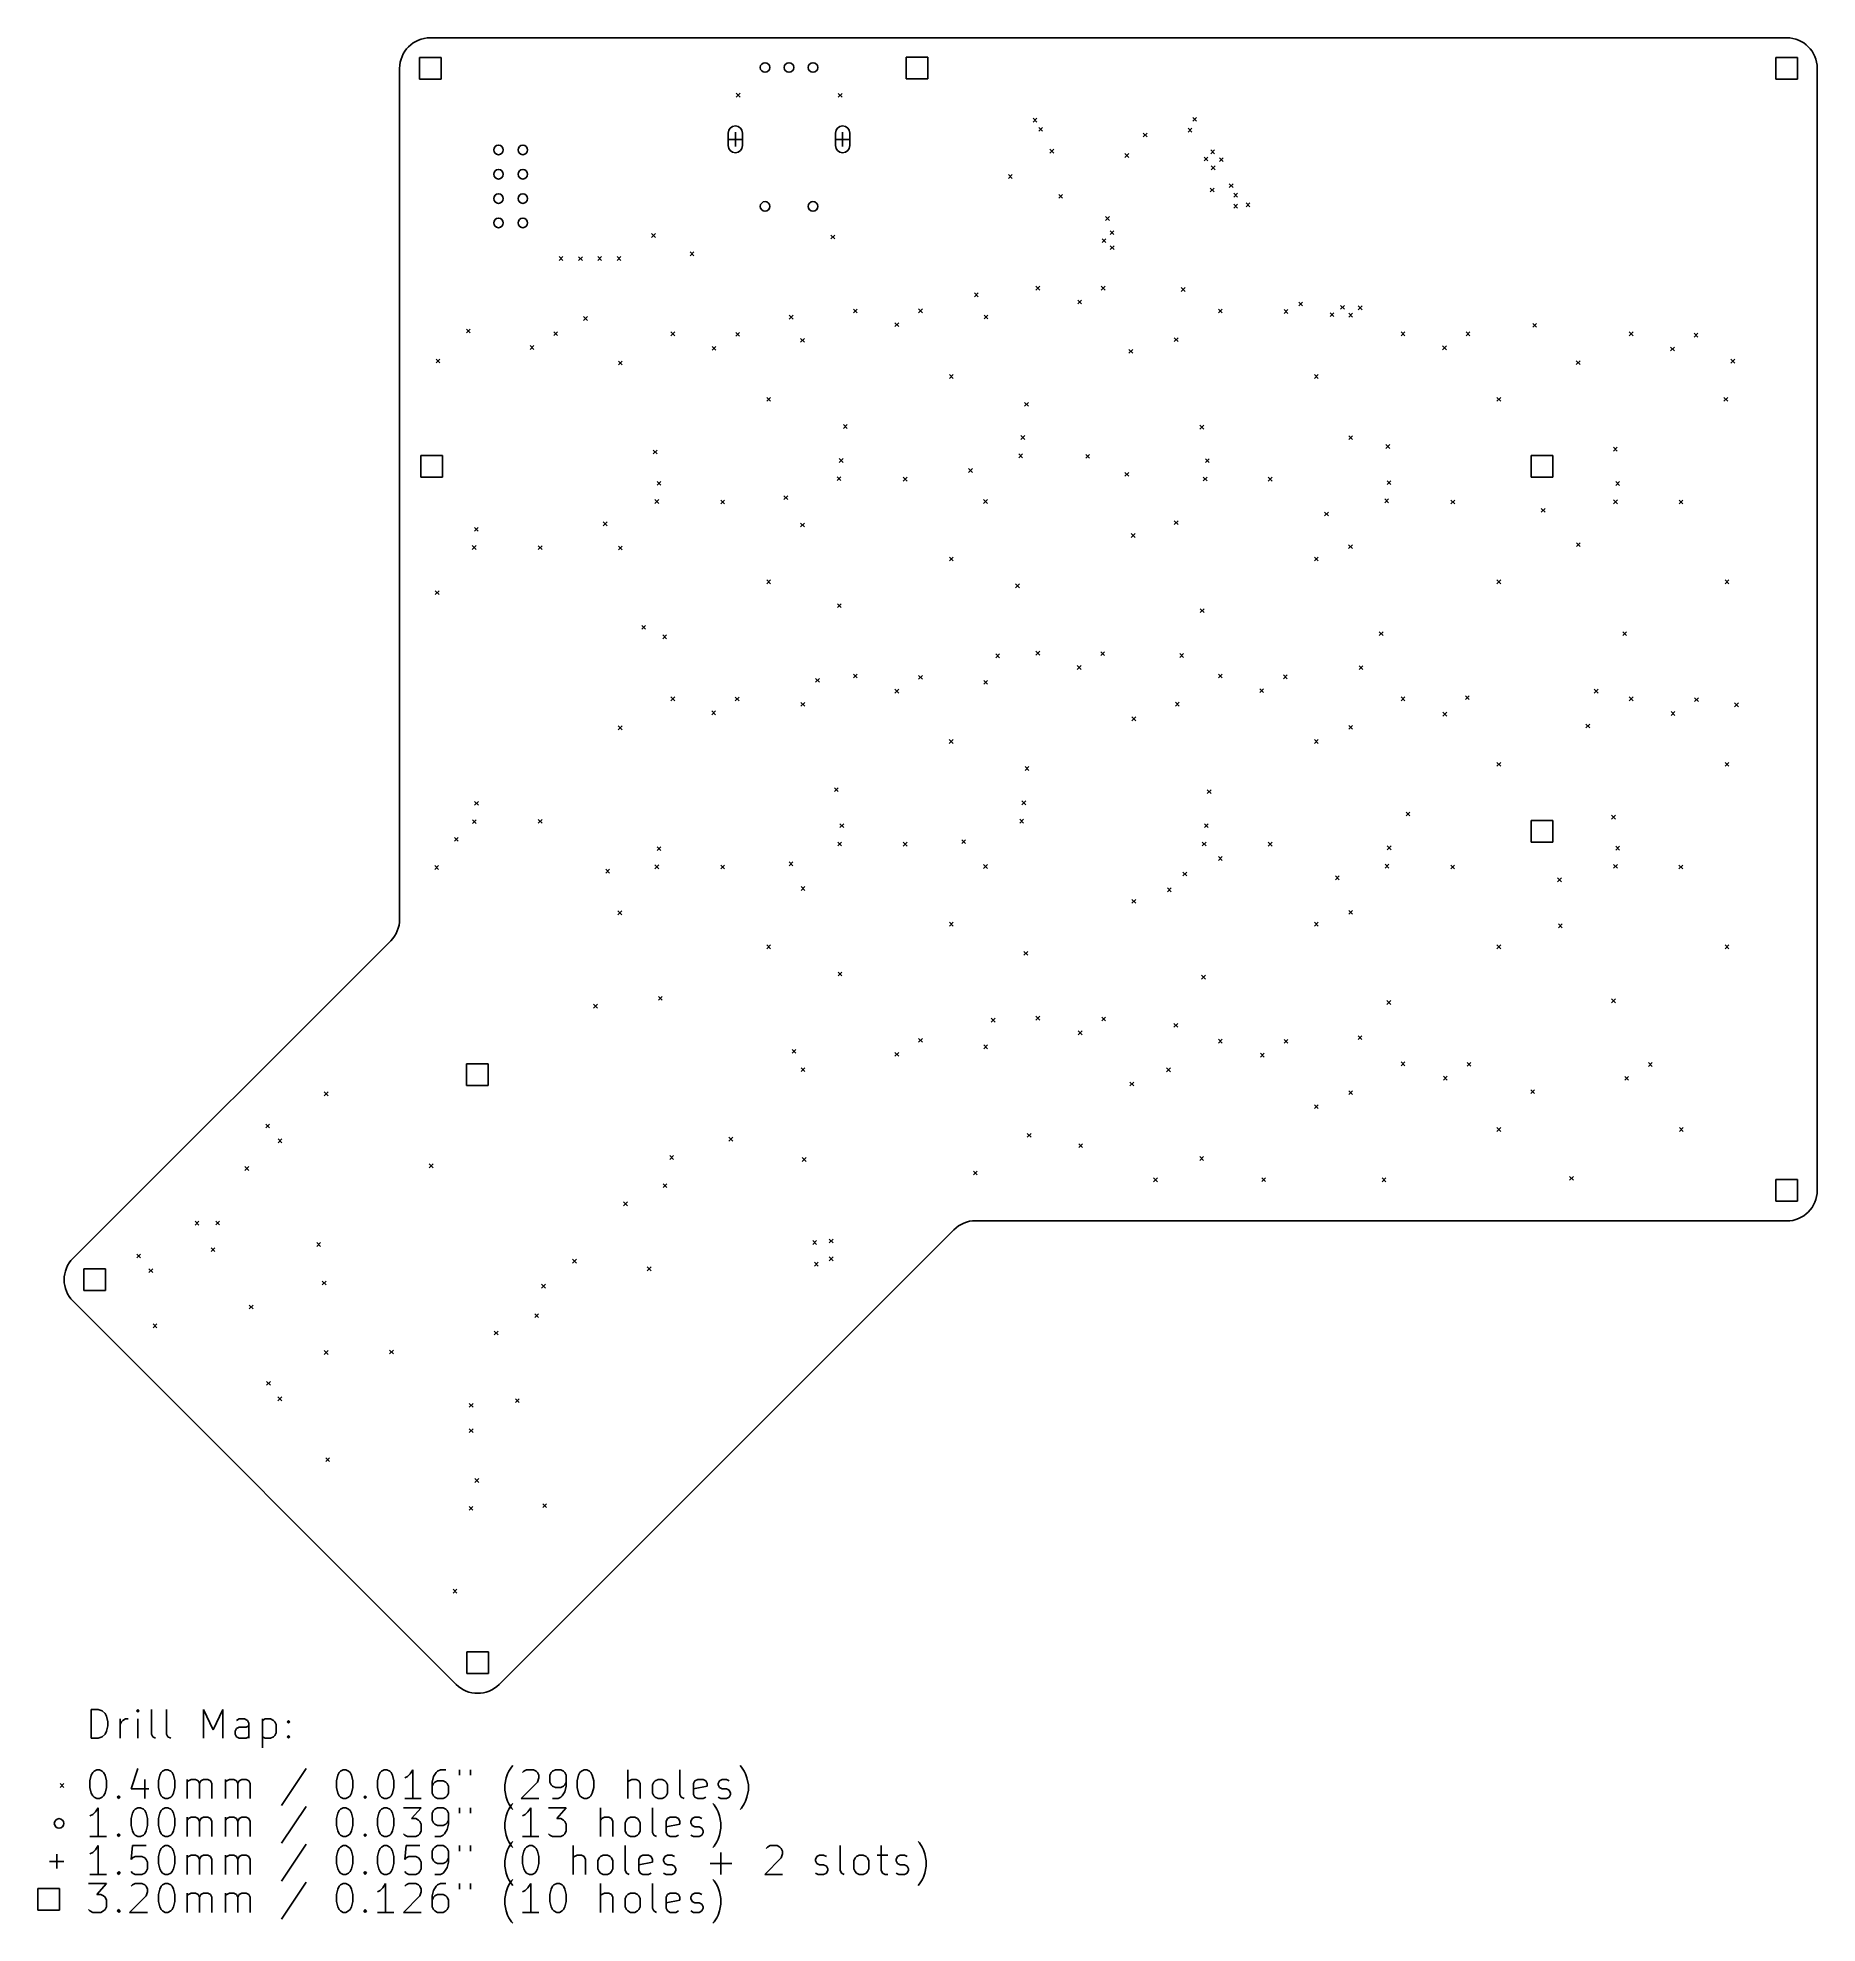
# Model space of a CAD drawing. Extents: x 103 to 288, y -235 to -38.
import ezdxf

# ---------------------------------------------------------------- set-up
doc = ezdxf.new("R2010")
doc.units = 0
doc.layers.add('BLACK', color=7, linetype='CONTINUOUS')

msp = doc.modelspace()

# ---------------------------------------------------------------- linework, layer by layer
at = {"layer": 'BLACK', "linetype": 'CONTINUOUS'}
for p, q in [((143.535, -37.8206), (285.09, -37.8206)), ((140.335, -129.819), (140.333, -41.0226)), ((144.667, -39.8912), (142.404, -39.8912)), ((142.404, -39.8912), (142.404, -42.154)), ((144.667, -42.154), (144.667, -39.8912)), ((195.467, -39.8642), (193.204, -39.8642)), ((193.204, -39.8642), (193.204, -42.127)), ((195.467, -42.127), (195.467, -39.8642)), ((286.221, -39.8912), (283.958, -39.8912)), ((283.958, -39.8912), (283.958, -42.154)), ((286.221, -42.154), (286.221, -39.8912)), ((288.292, -41.0226), (288.29, -158.115)), ((142.404, -42.154), (144.667, -42.154)), ((193.204, -42.127), (195.467, -42.127)), ((283.958, -42.154), (286.221, -42.154)), ((175.466, -43.615), (175.866, -44.015)), ((175.866, -43.615), (175.466, -44.015)), ((186.109, -43.6404), (186.509, -44.0404)), ((186.509, -43.6404), (186.109, -44.0404)), ((206.439, -46.2312), (206.839, -46.6312)), ((206.839, -46.2312), (206.439, -46.6312)), ((207.039, -47.1862), (207.439, -47.5862)), ((207.439, -47.1862), (207.039, -47.5862)), ((223.107, -46.1398), (223.507, -46.5398)), ((223.507, -46.1398), (223.107, -46.5398)), ((174.622, -47.777), (174.622, -49.077)), ((174.622, -48.427), (176.122, -48.427)), ((175.372, -47.677), (175.372, -49.177)), ((176.122, -47.777), (176.122, -49.077)), ((185.822, -47.777), (185.822, -49.077)), ((185.822, -48.427), (187.322, -48.427)), ((186.572, -47.677), (186.572, -49.177)), ((187.322, -47.777), (187.322, -49.077)), ((217.94, -47.7806), (218.34, -48.1806)), ((218.34, -47.7806), (217.94, -48.1806)), ((222.621, -47.2775), (223.021, -47.6775)), ((223.021, -47.2775), (222.621, -47.6775)), ((208.207, -49.457), (208.607, -49.857)), ((208.607, -49.457), (208.207, -49.857)), ((216.03, -49.9142), (216.43, -50.3142)), ((216.43, -49.9142), (216.03, -50.3142)), ((224.296, -50.2825), (224.696, -50.6825)), ((224.696, -50.2825), (224.296, -50.6825)), ((224.996, -49.5332), (225.396, -49.9332)), ((225.396, -49.5332), (224.996, -49.9332)), ((225.885, -50.346), (226.285, -50.746)), ((226.285, -50.346), (225.885, -50.746)), ((203.864, -52.0986), (204.264, -52.4986)), ((204.264, -52.0986), (203.864, -52.4986)), ((225.047, -51.2096), (225.447, -51.6096)), ((225.447, -51.2096), (225.047, -51.6096)), ((226.927, -53.0638), (227.327, -53.4638)), ((227.327, -53.0638), (226.927, -53.4638)), ((209.121, -54.1814), (209.521, -54.5814)), ((209.521, -54.1814), (209.121, -54.5814)), ((224.943, -53.5185), (225.343, -53.9185)), ((225.343, -53.5185), (224.943, -53.9185)), ((227.384, -54.0544), (227.784, -54.4544)), ((227.784, -54.0544), (227.384, -54.4544)), ((228.679, -55.0704), (229.079, -55.4704)), ((229.079, -55.0704), (228.679, -55.4704)), ((214.011, -56.4851), (214.411, -56.8851)), ((214.411, -56.4851), (214.011, -56.8851)), ((227.384, -55.1974), (227.784, -55.5974)), ((227.784, -55.1974), (227.384, -55.5974)), ((166.627, -58.2708), (167.027, -58.6708)), ((167.027, -58.2708), (166.627, -58.6708)), ((185.347, -58.4232), (185.747, -58.8232)), ((185.747, -58.4232), (185.347, -58.8232)), ((213.643, -58.8042), (214.043, -59.2042)), ((214.043, -58.8042), (213.643, -59.2042)), ((214.481, -57.966), (214.881, -58.366)), ((214.881, -57.966), (214.481, -58.366)), ((156.975, -60.6584), (157.375, -61.0584)), ((157.375, -60.6584), (156.975, -61.0584)), ((159.007, -60.6838), (159.407, -61.0838)), ((159.407, -60.6838), (159.007, -61.0838)), ((161.014, -60.6584), (161.414, -61.0584)), ((161.414, -60.6584), (161.014, -61.0584)), ((163.02, -60.6584), (163.42, -61.0584)), ((163.42, -60.6584), (163.02, -61.0584)), ((170.64, -60.1758), (171.04, -60.5758)), ((171.04, -60.1758), (170.64, -60.5758)), ((214.506, -59.5408), (214.906, -59.9408)), ((214.906, -59.5408), (214.506, -59.9408)), ((200.328, -64.4481), (200.728, -64.8481)), ((200.728, -64.4481), (200.328, -64.8481)), ((206.743, -63.7551), (207.143, -64.1551)), ((207.143, -63.7551), (206.743, -64.1551)), ((213.566, -63.7572), (213.966, -64.1572)), ((213.966, -63.7572), (213.566, -64.1572)), ((221.905, -63.9071), (222.305, -64.3071)), ((222.305, -63.9071), (221.905, -64.3071)), ((180.999, -66.79), (181.399, -67.19)), ((181.399, -66.79), (180.999, -67.19)), ((187.696, -66.1401), (188.096, -66.5401)), ((188.096, -66.1401), (187.696, -66.5401)), ((194.491, -66.1194), (194.891, -66.5194)), ((194.891, -66.1194), (194.491, -66.5194)), ((201.324, -66.7671), (201.724, -67.1671)), ((201.724, -66.7671), (201.324, -67.1671)), ((211.103, -65.205), (211.503, -65.605)), ((211.503, -65.205), (211.103, -65.605)), ((225.796, -66.1401), (226.196, -66.5401)), ((226.196, -66.1401), (225.796, -66.5401)), ((232.642, -66.1956), (233.042, -66.5956)), ((233.042, -66.1956), (232.642, -66.5956)), ((234.171, -65.4082), (234.571, -65.8082)), ((234.571, -65.4082), (234.171, -65.8082)), ((237.442, -66.5258), (237.842, -66.9258)), ((237.842, -66.5258), (237.442, -66.9258)), ((238.535, -65.7638), (238.935, -66.1638)), ((238.935, -65.7638), (238.535, -66.1638)), ((239.385, -66.5766), (239.785, -66.9766)), ((239.785, -66.5766), (239.385, -66.9766)), ((240.389, -65.8146), (240.789, -66.2146)), ((240.789, -65.8146), (240.389, -66.2146)), ((147.31, -68.2276), (147.71, -68.6276)), ((147.71, -68.2276), (147.31, -68.6276)), ((156.416, -68.507), (156.816, -68.907)), ((156.816, -68.507), (156.416, -68.907)), ((159.536, -66.922), (159.936, -67.322)), ((159.936, -66.922), (159.536, -67.322)), ((168.646, -68.5213), (169.046, -68.9213)), ((169.046, -68.5213), (168.646, -68.9213)), ((175.416, -68.5832), (175.816, -68.9832)), ((175.816, -68.5832), (175.416, -68.9832)), ((192.027, -67.5672), (192.427, -67.9672)), ((192.427, -67.5672), (192.027, -67.9672)), ((244.846, -68.5213), (245.246, -68.9213)), ((245.246, -68.5213), (244.846, -68.9213)), ((251.641, -68.5324), (252.041, -68.9324)), ((252.041, -68.5324), (251.641, -68.9324)), ((258.596, -67.6434), (258.996, -68.0434)), ((258.996, -67.6434), (258.596, -68.0434)), ((268.659, -68.5213), (269.059, -68.9213)), ((269.059, -68.5213), (268.659, -68.9213)), ((275.441, -68.6594), (275.841, -69.0594)), ((275.841, -68.6594), (275.441, -69.0594)), ((153.953, -69.9548), (154.353, -70.3548)), ((154.353, -69.9548), (153.953, -70.3548)), ((172.952, -70.031), (173.352, -70.431)), ((173.352, -70.031), (172.952, -70.431)), ((182.172, -69.2055), (182.572, -69.6055)), ((182.572, -69.2055), (182.172, -69.6055)), ((216.448, -70.3536), (216.848, -70.7536)), ((216.848, -70.3536), (216.448, -70.7536)), ((221.175, -69.1293), (221.575, -69.5293)), ((221.575, -69.1293), (221.175, -69.5293)), ((249.177, -69.9802), (249.577, -70.3802)), ((249.577, -69.9802), (249.177, -70.3802)), ((272.977, -70.1072), (273.377, -70.5072)), ((273.377, -70.1072), (272.977, -70.5072)), ((144.136, -71.3645), (144.535, -71.7645)), ((144.535, -71.3645), (144.136, -71.7645)), ((163.173, -71.5677), (163.573, -71.9677)), ((163.573, -71.5677), (163.173, -71.9677)), ((263.135, -71.5296), (263.534, -71.9296)), ((263.534, -71.5296), (263.135, -71.9296)), ((279.276, -71.3772), (279.676, -71.7772)), ((279.676, -71.3772), (279.276, -71.7772)), ((197.706, -72.9801), (198.106, -73.3801)), ((198.106, -72.9801), (197.706, -73.3801)), ((235.806, -72.9801), (236.206, -73.3801)), ((236.206, -72.9801), (235.806, -73.3801)), ((178.656, -75.3613), (179.056, -75.7613)), ((179.056, -75.3613), (178.656, -75.7613)), ((205.565, -75.8857), (205.965, -76.2857)), ((205.965, -75.8857), (205.565, -76.2857)), ((254.856, -75.3613), (255.256, -75.7613)), ((255.256, -75.3613), (254.856, -75.7613)), ((278.551, -75.3613), (278.951, -75.7613)), ((278.951, -75.3613), (278.551, -75.7613)), ((186.655, -78.1971), (187.055, -78.5971)), ((187.055, -78.1971), (186.655, -78.5971)), ((223.866, -78.2733), (224.266, -78.6733)), ((224.266, -78.2733), (223.866, -78.6733)), ((205.184, -79.3528), (205.584, -79.7528)), ((205.584, -79.3528), (205.184, -79.7528)), ((239.393, -79.368), (239.793, -79.768)), ((239.793, -79.368), (239.393, -79.768)), ((243.272, -80.2799), (243.672, -80.6799)), ((243.672, -80.2799), (243.272, -80.6799)), ((267.008, -80.5593), (267.408, -80.9593)), ((267.408, -80.5593), (267.008, -80.9593)), ((144.8, -81.4186), (142.537, -81.4186)), ((142.537, -81.4186), (142.537, -83.6814)), ((144.8, -83.6814), (144.8, -81.4186)), ((166.805, -80.8514), (167.205, -81.2514)), ((167.205, -80.8514), (166.805, -81.2514)), ((186.211, -81.7404), (186.611, -82.1404)), ((186.611, -81.7404), (186.211, -82.1404)), ((204.956, -81.2578), (205.356, -81.6578)), ((205.356, -81.2578), (204.956, -81.6578)), ((211.947, -81.31), (212.347, -81.71)), ((212.347, -81.31), (211.947, -81.71)), ((224.438, -81.7658), (224.838, -82.1658)), ((224.838, -81.7658), (224.438, -82.1658)), ((260.688, -81.4186), (258.425, -81.4186)), ((258.425, -81.4186), (258.425, -83.6814)), ((260.688, -83.6814), (260.688, -81.4186)), ((142.537, -83.6814), (144.8, -83.6814)), ((167.211, -84.128), (167.611, -84.528)), ((167.611, -84.128), (167.211, -84.528)), ((185.982, -83.6454), (186.382, -84.0454)), ((186.382, -83.6454), (185.982, -84.0454)), ((192.897, -83.6912), (193.297, -84.0912)), ((193.297, -83.6912), (192.897, -84.0912)), ((199.708, -82.797), (200.108, -83.197)), ((200.108, -82.797), (199.708, -83.197)), ((216.031, -83.1861), (216.431, -83.5861)), ((216.431, -83.1861), (216.031, -83.5861)), ((224.209, -83.6708), (224.609, -84.0708)), ((224.609, -83.6708), (224.209, -84.0708)), ((230.997, -83.6912), (231.397, -84.0912)), ((231.397, -83.6912), (230.997, -84.0912)), ((243.386, -84.0518), (243.786, -84.4518)), ((243.786, -84.0518), (243.386, -84.4518)), ((258.425, -83.6814), (260.688, -83.6814)), ((267.262, -84.1534), (267.662, -84.5534)), ((267.662, -84.1534), (267.262, -84.5534)), ((166.983, -86.033), (167.383, -86.433)), ((167.383, -86.033), (166.983, -86.433)), ((173.847, -86.0725), (174.247, -86.4725)), ((174.247, -86.0725), (173.847, -86.4725)), ((180.435, -85.6164), (180.835, -86.0164)), ((180.835, -85.6164), (180.435, -86.0164)), ((201.285, -86.0203), (201.685, -86.4203)), ((201.685, -86.0203), (201.285, -86.4203)), ((243.157, -85.9568), (243.557, -86.3568)), ((243.557, -85.9568), (243.157, -86.3568)), ((250.047, -86.0725), (250.447, -86.4725)), ((250.447, -86.0725), (250.047, -86.4725)), ((267.033, -86.0584), (267.433, -86.4584)), ((267.433, -86.0584), (267.033, -86.4584)), ((273.86, -86.0725), (274.26, -86.4725)), ((274.26, -86.0725), (273.86, -86.4725)), ((161.588, -88.3596), (161.988, -88.7596)), ((161.988, -88.3596), (161.588, -88.7596)), ((182.172, -88.4841), (182.572, -88.8841)), ((182.572, -88.4841), (182.172, -88.8841)), ((221.175, -88.2357), (221.575, -88.6357)), ((221.575, -88.2357), (221.175, -88.6357)), ((236.873, -87.3284), (237.273, -87.7284)), ((237.273, -87.3284), (236.873, -87.7284)), ((259.49, -86.9525), (259.89, -87.3525)), ((259.89, -86.9525), (259.49, -87.3525)), ((148.136, -88.9286), (148.536, -89.3286)), ((148.536, -88.9286), (148.136, -89.3286)), ((216.689, -89.5814), (217.089, -89.9814)), ((217.089, -89.5814), (216.689, -89.9814)), ((147.907, -90.8336), (148.307, -91.2336)), ((148.307, -90.8336), (147.907, -91.2336)), ((154.797, -90.835), (155.197, -91.235)), ((155.197, -90.835), (154.797, -91.235)), ((163.173, -90.8717), (163.573, -91.2717)), ((163.573, -90.8717), (163.173, -91.2717)), ((197.706, -92.0301), (198.106, -92.4301)), ((198.106, -92.0301), (197.706, -92.4301)), ((235.806, -92.0301), (236.206, -92.4301)), ((236.206, -92.0301), (235.806, -92.4301)), ((239.373, -90.7447), (239.773, -91.1447)), ((239.773, -90.7447), (239.373, -91.1447)), ((263.147, -90.5288), (263.547, -90.9288)), ((263.547, -90.5288), (263.147, -90.9288)), ((178.656, -94.4113), (179.056, -94.8113)), ((179.056, -94.4113), (178.656, -94.8113)), ((254.856, -94.4113), (255.256, -94.8113)), ((255.256, -94.4113), (254.856, -94.8113)), ((278.669, -94.4113), (279.069, -94.8113)), ((279.069, -94.4113), (278.669, -94.8113)), ((144.059, -95.5453), (144.459, -95.9453)), ((144.459, -95.5453), (144.059, -95.9453)), ((204.626, -94.8341), (205.026, -95.2341)), ((205.026, -94.8341), (204.626, -95.2341)), ((186.02, -96.9042), (186.42, -97.3042)), ((186.42, -96.9042), (186.02, -97.3042)), ((223.891, -97.4249), (224.291, -97.8249)), ((224.291, -97.4249), (223.891, -97.8249)), ((165.601, -99.1496), (166.001, -99.5496)), ((166.001, -99.1496), (165.601, -99.5496)), ((167.796, -100.155), (168.196, -100.555)), ((168.196, -100.155), (167.796, -100.555)), ((242.573, -99.8252), (242.973, -100.225)), ((242.973, -99.8252), (242.573, -100.225)), ((267.986, -99.8252), (268.386, -100.225)), ((268.386, -99.8252), (267.986, -100.225)), ((202.553, -102.137), (202.953, -102.537)), ((202.953, -102.137), (202.553, -102.537)), ((206.746, -101.859), (207.146, -102.259)), ((207.146, -101.859), (206.746, -102.259)), ((213.516, -101.908), (213.916, -102.308)), ((213.916, -101.908), (213.516, -102.308)), ((221.752, -102.091), (222.152, -102.491)), ((222.152, -102.091), (221.752, -102.491)), ((187.693, -104.236), (188.093, -104.636)), ((188.093, -104.236), (187.693, -104.636)), ((211.052, -103.356), (211.452, -103.756)), ((211.452, -103.356), (211.052, -103.756)), ((225.796, -104.24), (226.196, -104.64)), ((226.196, -104.24), (225.796, -104.64)), ((240.47, -103.366), (240.87, -103.766)), ((240.87, -103.366), (240.47, -103.766)), ((183.747, -104.682), (184.147, -105.082)), ((184.147, -104.682), (183.747, -105.082)), ((192.027, -105.82), (192.427, -106.22)), ((192.427, -105.82), (192.027, -106.22)), ((194.491, -104.372), (194.891, -104.772)), ((194.891, -104.372), (194.491, -104.772)), ((201.298, -104.892), (201.698, -105.292)), ((201.698, -104.892), (201.298, -105.292)), ((230.102, -105.769), (230.502, -106.169)), ((230.502, -105.769), (230.102, -106.169)), ((232.566, -104.321), (232.966, -104.721)), ((232.966, -104.321), (232.566, -104.721)), ((265.006, -105.825), (265.406, -106.225)), ((265.406, -105.825), (265.006, -106.225)), ((168.646, -106.621), (169.046, -107.021)), ((169.046, -106.621), (168.646, -107.021)), ((172.901, -108.08), (173.301, -108.48)), ((173.301, -108.08), (172.901, -108.48)), ((175.365, -106.632), (175.765, -107.032)), ((175.765, -106.632), (175.365, -107.032)), ((182.21, -107.191), (182.61, -107.591)), ((182.61, -107.191), (182.21, -107.591)), ((221.302, -107.178), (221.702, -107.578)), ((221.702, -107.178), (221.302, -107.578)), ((244.846, -106.621), (245.246, -107.021)), ((245.246, -106.621), (244.846, -107.021)), ((249.218, -108.215), (249.618, -108.615)), ((249.618, -108.215), (249.218, -108.615)), ((251.565, -106.505), (251.965, -106.905)), ((251.965, -106.505), (251.565, -106.905)), ((268.659, -106.621), (269.059, -107.021)), ((269.059, -106.621), (268.659, -107.021)), ((273.028, -108.156), (273.428, -108.556)), ((273.428, -108.156), (273.028, -108.556)), ((275.492, -106.709), (275.892, -107.109)), ((275.892, -106.709), (275.492, -107.109)), ((279.667, -107.252), (280.067, -107.652)), ((280.067, -107.252), (279.667, -107.652)), ((163.147, -109.642), (163.547, -110.042)), ((163.547, -109.642), (163.147, -110.042)), ((216.756, -108.699), (217.156, -109.099)), ((217.156, -108.699), (216.756, -109.099)), ((239.398, -109.591), (239.798, -109.992)), ((239.798, -109.591), (239.398, -109.992)), ((264.138, -109.452), (264.538, -109.852)), ((264.538, -109.452), (264.138, -109.852)), ((197.703, -111.076), (198.103, -111.476)), ((198.103, -111.076), (197.703, -111.476)), ((235.806, -111.08), (236.206, -111.48)), ((236.206, -111.08), (235.806, -111.48)), ((205.603, -113.884), (206.004, -114.284)), ((206.004, -113.884), (205.603, -114.284)), ((254.856, -113.461), (255.256, -113.861)), ((255.256, -113.461), (254.856, -113.861)), ((278.669, -113.461), (279.069, -113.861)), ((279.069, -113.461), (278.669, -113.861)), ((185.715, -116.094), (186.115, -116.494)), ((186.115, -116.094), (185.715, -116.494)), ((148.161, -117.529), (148.561, -117.929)), ((148.561, -117.529), (148.161, -117.929)), ((205.286, -117.478), (205.686, -117.878)), ((205.686, -117.478), (205.286, -117.878)), ((224.628, -116.31), (225.028, -116.71)), ((225.028, -116.31), (224.628, -116.71)), ((147.933, -119.434), (148.333, -119.834)), ((148.333, -119.434), (147.933, -119.834)), ((154.797, -119.41), (155.197, -119.81)), ((155.197, -119.41), (154.797, -119.81)), ((186.287, -119.866), (186.687, -120.266)), ((186.687, -119.866), (186.287, -120.266)), ((205.057, -119.383), (205.457, -119.783)), ((205.457, -119.383), (205.057, -119.783)), ((224.336, -119.866), (224.736, -120.266)), ((224.736, -119.866), (224.336, -120.266)), ((245.38, -118.634), (245.78, -119.034)), ((245.78, -118.634), (245.38, -119.034)), ((260.688, -119.519), (258.425, -119.519)), ((258.425, -119.519), (258.425, -121.781)), ((260.688, -121.781), (260.688, -119.519)), ((266.83, -118.964), (267.23, -119.364)), ((267.23, -118.964), (266.83, -119.364)), ((146.058, -121.288), (146.458, -121.688)), ((146.458, -121.288), (146.058, -121.688)), ((186.058, -121.771), (186.458, -122.171)), ((186.458, -121.771), (186.058, -122.171)), ((192.897, -121.791), (193.297, -122.191)), ((193.297, -121.791), (192.897, -122.191)), ((199.007, -121.527), (199.407, -121.927)), ((199.407, -121.527), (199.007, -121.927)), ((224.107, -121.771), (224.507, -122.171)), ((224.507, -121.771), (224.107, -122.171)), ((230.997, -121.791), (231.397, -122.191)), ((231.397, -121.791), (230.997, -122.191)), ((258.425, -121.781), (260.688, -121.781)), ((167.211, -122.253), (167.611, -122.653)), ((167.611, -122.253), (167.211, -122.653)), ((180.973, -123.843), (181.373, -124.243)), ((181.373, -123.843), (180.973, -124.243)), ((225.797, -123.291), (226.197, -123.691)), ((226.197, -123.291), (225.797, -123.691)), ((243.411, -122.177), (243.811, -122.577)), ((243.811, -122.177), (243.411, -122.577)), ((267.262, -122.203), (267.662, -122.603)), ((267.662, -122.203), (267.262, -122.603)), ((143.992, -124.222), (144.392, -124.622)), ((144.392, -124.222), (143.992, -124.622)), ((161.842, -124.6), (162.242, -125)), ((162.242, -124.6), (161.842, -125)), ((166.983, -124.158), (167.383, -124.558)), ((167.383, -124.158), (166.983, -124.558)), ((173.847, -124.172), (174.247, -124.572)), ((174.247, -124.172), (173.847, -124.572)), ((201.285, -124.12), (201.685, -124.52)), ((201.685, -124.12), (201.285, -124.52)), ((222.091, -124.905), (222.491, -125.305)), ((222.491, -124.905), (222.091, -125.305)), ((237.991, -125.306), (238.391, -125.706)), ((238.391, -125.306), (237.991, -125.706)), ((243.183, -124.082), (243.583, -124.482)), ((243.583, -124.082), (243.183, -124.482)), ((250.044, -124.169), (250.444, -124.569)), ((250.444, -124.169), (250.044, -124.569)), ((261.186, -125.515), (261.586, -125.915)), ((261.586, -125.515), (261.186, -125.915)), ((267.033, -124.108), (267.433, -124.508)), ((267.433, -124.108), (267.033, -124.508)), ((273.857, -124.17), (274.257, -124.57)), ((274.257, -124.17), (273.857, -124.57)), ((182.236, -126.419), (182.635, -126.819)), ((182.635, -126.419), (182.236, -126.819)), ((216.756, -127.749), (217.156, -128.149)), ((217.156, -127.749), (216.756, -128.149)), ((220.464, -126.546), (220.864, -126.946)), ((220.864, -126.546), (220.464, -126.946)), ((163.122, -128.959), (163.522, -129.359)), ((163.522, -128.959), (163.122, -129.359)), ((239.398, -128.895), (239.798, -129.296)), ((239.798, -128.895), (239.398, -129.296)), ((197.706, -130.13), (198.106, -130.53)), ((198.106, -130.13), (197.706, -130.53)), ((235.806, -130.13), (236.206, -130.53)), ((236.206, -130.13), (235.806, -130.53)), ((261.28, -130.305), (261.68, -130.705)), ((261.68, -130.305), (261.28, -130.705)), ((106.248, -165.202), (139.399, -132.08)), ((178.656, -132.511), (179.056, -132.911)), ((179.056, -132.511), (178.656, -132.911)), ((205.489, -133.175), (205.889, -133.575)), ((205.889, -133.175), (205.489, -133.575)), ((254.853, -132.508), (255.253, -132.908)), ((255.253, -132.508), (254.853, -132.908)), ((278.666, -132.509), (279.066, -132.909)), ((279.066, -132.509), (278.666, -132.909)), ((186.096, -135.334), (186.496, -135.734)), ((186.496, -135.334), (186.096, -135.734)), ((224.031, -135.665), (224.431, -136.065)), ((224.431, -135.665), (224.031, -136.065)), ((160.572, -138.697), (160.972, -139.097)), ((160.972, -138.697), (160.572, -139.097)), ((167.338, -137.874), (167.738, -138.274)), ((167.738, -137.874), (167.338, -138.274)), ((243.373, -138.306), (243.773, -138.706)), ((243.773, -138.306), (243.373, -138.706)), ((266.83, -138.141), (267.23, -138.541)), ((267.23, -138.141), (266.83, -138.541)), ((202.086, -140.16), (202.486, -140.56)), ((202.486, -140.16), (202.086, -140.56)), ((206.743, -139.955), (207.143, -140.355)), ((207.143, -139.955), (206.743, -140.355)), ((211.153, -141.481), (211.553, -141.881)), ((211.553, -141.481), (211.153, -141.881)), ((213.617, -140.033), (214.017, -140.433)), ((214.017, -140.033), (213.617, -140.433)), ((221.141, -140.694), (221.541, -141.094)), ((221.541, -140.694), (221.141, -141.094)), ((181.293, -143.412), (181.693, -143.812)), ((181.693, -143.412), (181.293, -143.812)), ((194.491, -142.269), (194.891, -142.669)), ((194.891, -142.269), (194.491, -142.669)), ((201.298, -142.942), (201.698, -143.342)), ((201.698, -142.942), (201.298, -143.342)), ((225.796, -142.34), (226.196, -142.74)), ((226.196, -142.34), (225.796, -142.74)), ((232.642, -142.37), (233.042, -142.77)), ((233.042, -142.37), (232.642, -142.77)), ((240.374, -141.984), (240.774, -142.384)), ((240.774, -141.984), (240.374, -142.384)), ((149.563, -144.919), (147.3, -144.919)), ((147.3, -144.919), (147.3, -147.181)), ((149.563, -147.181), (149.563, -144.919)), ((182.236, -145.317), (182.635, -145.717)), ((182.635, -145.317), (182.236, -145.717)), ((192.027, -143.716), (192.427, -144.116)), ((192.427, -143.716), (192.027, -144.116)), ((220.374, -145.342), (220.774, -145.742)), ((220.774, -145.342), (220.374, -145.742)), ((230.178, -143.818), (230.578, -144.218)), ((230.578, -143.818), (230.178, -144.218)), ((244.846, -144.721), (245.246, -145.121)), ((245.246, -144.721), (244.846, -145.121)), ((251.743, -144.758), (252.143, -145.158)), ((252.143, -144.758), (251.743, -145.158)), ((270.666, -144.783), (271.066, -145.183)), ((271.066, -144.783), (270.666, -145.183)), ((147.3, -147.181), (149.563, -147.181)), ((216.55, -146.813), (216.95, -147.213)), ((216.95, -146.813), (216.55, -147.213)), ((249.279, -146.206), (249.679, -146.606)), ((249.679, -146.206), (249.279, -146.606)), ((268.202, -146.231), (268.602, -146.631)), ((268.602, -146.231), (268.202, -146.631)), ((132.471, -147.848), (132.871, -148.248)), ((132.871, -147.848), (132.471, -148.248)), ((235.806, -149.18), (236.206, -149.58)), ((236.206, -149.18), (235.806, -149.58)), ((239.398, -147.717), (239.798, -148.117)), ((239.798, -147.717), (239.398, -148.117)), ((258.385, -147.615), (258.785, -148.015)), ((258.785, -147.615), (258.385, -148.015)), ((126.363, -151.204), (126.763, -151.604)), ((126.763, -151.204), (126.363, -151.604)), ((127.643, -152.749), (128.043, -153.149)), ((128.043, -152.749), (127.643, -153.149)), ((174.704, -152.581), (175.104, -152.981)), ((175.104, -152.581), (174.704, -152.981)), ((205.835, -152.185), (206.235, -152.585)), ((206.235, -152.185), (205.835, -152.585)), ((211.217, -153.254), (211.617, -153.654)), ((211.617, -153.254), (211.217, -153.654)), ((254.856, -151.561), (255.256, -151.961)), ((255.256, -151.561), (254.856, -151.961)), ((273.906, -151.561), (274.306, -151.961)), ((274.306, -151.561), (273.906, -151.961)), ((143.427, -155.353), (143.827, -155.753)), ((143.827, -155.353), (143.427, -155.753)), ((168.532, -154.486), (168.932, -154.886)), ((168.932, -154.486), (168.532, -154.886)), ((182.352, -154.707), (182.752, -155.107)), ((182.752, -154.707), (182.352, -155.107)), ((223.848, -154.593), (224.248, -154.993)), ((224.248, -154.593), (223.848, -154.993)), ((124.184, -155.644), (124.584, -156.044)), ((124.584, -155.644), (124.184, -156.044)), ((167.821, -157.432), (168.221, -157.832)), ((168.221, -157.432), (167.821, -157.832)), ((200.216, -156.104), (200.616, -156.504)), ((200.616, -156.104), (200.216, -156.504)), ((219.03, -156.825), (219.43, -157.225)), ((219.43, -156.825), (219.03, -157.225)), ((230.307, -156.808), (230.707, -157.208)), ((230.707, -156.808), (230.307, -157.208)), ((242.863, -156.818), (243.263, -157.218)), ((243.263, -156.818), (242.863, -157.218)), ((262.436, -156.66), (262.836, -157.06)), ((262.836, -156.66), (262.436, -157.06)), ((286.219, -156.984), (283.957, -156.984)), ((283.957, -156.984), (283.957, -159.246)), ((286.219, -159.246), (286.219, -156.984)), ((163.705, -159.319), (164.105, -159.719)), ((164.105, -159.319), (163.705, -159.719)), ((283.957, -159.246), (286.219, -159.246)), ((118.983, -161.342), (119.383, -161.742)), ((119.383, -161.342), (118.983, -161.742)), ((121.136, -161.319), (121.536, -161.719)), ((121.536, -161.319), (121.136, -161.719)), ((285.088, -161.317), (200.431, -161.29)), ((198.168, -162.227), (150.724, -209.677)), ((185.174, -163.198), (185.574, -163.598)), ((185.574, -163.198), (185.174, -163.598)), ((112.896, -164.773), (113.296, -165.173)), ((113.296, -164.773), (112.896, -165.173)), ((120.653, -164.113), (121.053, -164.513)), ((121.053, -164.113), (120.653, -164.513)), ((131.689, -163.566), (132.089, -163.966)), ((132.089, -163.566), (131.689, -163.966)), ((183.454, -163.367), (183.854, -163.767)), ((183.854, -163.367), (183.454, -163.767)), ((185.167, -165.06), (185.567, -165.46)), ((185.567, -165.06), (185.167, -165.46)), ((109.628, -166.319), (107.366, -166.319)), ((107.366, -166.319), (107.366, -168.582)), ((109.628, -168.582), (109.628, -166.319)), ((114.166, -166.297), (114.566, -166.697)), ((114.566, -166.297), (114.166, -166.697)), ((158.382, -165.317), (158.782, -165.717)), ((158.782, -165.317), (158.382, -165.717)), ((166.171, -166.106), (166.571, -166.506)), ((166.571, -166.106), (166.171, -166.506)), ((183.63, -165.616), (184.03, -166.016)), ((184.03, -165.616), (183.63, -166.016)), ((107.366, -168.582), (109.628, -168.582)), ((132.261, -167.587), (132.661, -167.987)), ((132.661, -167.587), (132.261, -167.987)), ((155.146, -167.923), (155.546, -168.323)), ((155.546, -167.923), (155.146, -168.323)), ((146.226, -209.677), (106.248, -169.699)), ((124.646, -170.097), (125.046, -170.497)), ((125.046, -170.097), (124.646, -170.497)), ((154.435, -170.996), (154.835, -171.396)), ((154.835, -170.996), (154.435, -171.396)), ((114.595, -172.063), (114.995, -172.463)), ((114.995, -172.063), (114.595, -172.463)), ((150.206, -172.813), (150.606, -173.213)), ((150.606, -172.813), (150.206, -173.213)), ((132.471, -174.835), (132.871, -175.235)), ((132.871, -174.835), (132.471, -175.235)), ((139.287, -174.796), (139.687, -175.196)), ((139.687, -174.796), (139.287, -175.196)), ((126.444, -178.057), (126.844, -178.457)), ((126.844, -178.057), (126.444, -178.457)), ((127.638, -179.683), (128.038, -180.083)), ((128.038, -179.683), (127.638, -180.083)), ((147.598, -180.353), (147.998, -180.753)), ((147.998, -180.353), (147.598, -180.753)), ((152.414, -179.866), (152.814, -180.266)), ((152.814, -179.866), (152.414, -180.266)), ((147.592, -183), (147.992, -183.4)), ((147.992, -183), (147.592, -183.4)), ((132.617, -186.02), (133.017, -186.42)), ((133.017, -186.02), (132.617, -186.42)), ((148.187, -188.192), (148.587, -188.592)), ((148.587, -188.192), (148.187, -188.592)), ((155.262, -190.825), (155.662, -191.225)), ((155.662, -190.825), (155.262, -191.225)), ((147.577, -191.113), (147.977, -191.513)), ((147.977, -191.113), (147.577, -191.513)), ((145.913, -199.749), (146.314, -200.149)), ((146.314, -199.749), (145.913, -200.149)), ((149.606, -206.297), (147.343, -206.297)), ((147.343, -206.297), (147.343, -208.56)), ((149.606, -208.56), (149.606, -206.297)), ((147.343, -208.56), (149.606, -208.56)), ((108.156, -215.291), (108.156, -212.291)), ((108.156, -212.291), (108.87, -212.291)), ((108.87, -212.291), (109.299, -212.433)), ((109.299, -212.433), (109.585, -212.719)), ((113.013, -212.291), (112.87, -212.433)), ((112.87, -212.433), (113.013, -212.576)), ((113.156, -212.433), (113.013, -212.291)), ((113.013, -212.291), (113.013, -212.576)), ((113.013, -212.576), (113.156, -212.433)), ((114.442, -214.862), (114.442, -212.291)), ((116.013, -214.862), (116.013, -212.291)), ((119.87, -215.291), (119.87, -212.291)), ((119.87, -212.291), (120.87, -214.433)), ((120.87, -214.433), (121.87, -212.291)), ((121.87, -212.291), (121.87, -215.291)), ((109.585, -212.719), (109.727, -213.005)), ((109.727, -213.005), (109.87, -213.576)), ((109.87, -214.005), (109.727, -214.576)), ((109.87, -213.576), (109.87, -214.005)), ((111.156, -215.291), (111.156, -213.291)), ((111.156, -213.862), (111.299, -213.576)), ((111.299, -213.576), (111.442, -213.433)), ((111.442, -213.433), (111.727, -213.291)), ((111.727, -213.291), (112.013, -213.291)), ((113.013, -215.291), (113.013, -213.291)), ((123.156, -214.576), (123.299, -214.291)), ((123.585, -213.291), (123.299, -213.433)), ((123.299, -214.291), (123.585, -214.148)), ((124.156, -213.291), (123.585, -213.291)), ((123.585, -214.148), (124.299, -214.148)), ((124.442, -213.433), (124.156, -213.291)), ((124.299, -214.148), (124.585, -214.005)), ((124.585, -213.719), (124.442, -213.433)), ((124.585, -215.291), (124.585, -213.719)), ((126.013, -213.291), (126.013, -216.291)), ((126.013, -213.433), (126.299, -213.291)), ((126.299, -213.291), (126.87, -213.291)), ((126.87, -213.291), (127.156, -213.433)), ((127.156, -213.433), (127.299, -213.576)), ((127.299, -213.576), (127.442, -213.862)), ((127.442, -213.862), (127.442, -214.719)), ((128.585, -213.576), (128.727, -213.433)), ((128.727, -213.719), (128.585, -213.576)), ((128.727, -213.433), (128.87, -213.576)), ((128.727, -213.433), (128.727, -213.719)), ((128.87, -213.576), (128.727, -213.719)), ((108.87, -215.291), (108.156, -215.291)), ((109.299, -215.148), (108.87, -215.291)), ((109.585, -214.862), (109.299, -215.148)), ((109.727, -214.576), (109.585, -214.862)), ((114.585, -215.148), (114.442, -214.862)), ((114.87, -215.291), (114.585, -215.148)), ((116.156, -215.148), (116.013, -214.862)), ((116.442, -215.291), (116.156, -215.148)), ((123.156, -214.862), (123.156, -214.576)), ((123.299, -215.148), (123.156, -214.862)), ((123.585, -215.291), (123.299, -215.148)), ((124.299, -215.291), (123.585, -215.291)), ((124.585, -215.148), (124.299, -215.291)), ((126.299, -215.291), (126.013, -215.148)), ((126.87, -215.291), (126.299, -215.291)), ((127.156, -215.148), (126.87, -215.291)), ((127.299, -215.005), (127.156, -215.148)), ((127.442, -214.719), (127.299, -215.005)), ((128.585, -215.148), (128.727, -215.005)), ((128.727, -215.291), (128.585, -215.148)), ((128.727, -215.005), (128.87, -215.148)), ((128.727, -215.005), (128.727, -215.291)), ((128.87, -215.148), (128.727, -215.291)), ((151.727, -218.733), (152.013, -218.305)), ((152.013, -218.305), (152.156, -218.162)), ((176.013, -218.305), (175.87, -218.162)), ((176.299, -218.733), (176.013, -218.305)), ((104.892, -220.033), (105.292, -220.433)), ((105.292, -220.033), (104.892, -220.433)), ((108.013, -219.733), (108.156, -219.162)), ((108.013, -220.448), (108.013, -219.733)), ((108.156, -219.162), (108.299, -218.876)), ((108.299, -218.876), (108.442, -218.733)), ((108.442, -218.733), (108.727, -218.591)), ((108.727, -218.591), (109.013, -218.591)), ((109.013, -218.591), (109.299, -218.733)), ((109.299, -218.733), (109.442, -218.876)), ((109.442, -218.876), (109.585, -219.162)), ((109.585, -219.162), (109.727, -219.733)), ((109.727, -219.733), (109.727, -220.448)), ((113.013, -218.448), (112.299, -220.591)), ((113.727, -219.591), (113.727, -221.591)), ((115.156, -219.733), (115.299, -219.162)), ((115.156, -220.448), (115.156, -219.733)), ((115.299, -219.162), (115.442, -218.876)), ((115.442, -218.876), (115.585, -218.733)), ((115.585, -218.733), (115.87, -218.591)), ((115.87, -218.591), (116.156, -218.591)), ((116.156, -218.591), (116.442, -218.733)), ((116.442, -218.733), (116.585, -218.876)), ((116.585, -218.876), (116.727, -219.162)), ((116.727, -219.162), (116.87, -219.733)), ((116.87, -219.733), (116.87, -220.448)), ((118.156, -221.591), (118.156, -219.591)), ((118.156, -219.876), (118.299, -219.733)), ((118.299, -219.733), (118.585, -219.591)), ((118.585, -219.591), (119.013, -219.591)), ((119.013, -219.591), (119.299, -219.733)), ((119.299, -219.733), (119.442, -220.019)), ((119.442, -220.019), (119.585, -219.733)), ((119.442, -220.019), (119.442, -221.591)), ((119.585, -219.733), (119.87, -219.591)), ((119.87, -219.591), (120.299, -219.591)), ((120.299, -219.591), (120.585, -219.733)), ((120.585, -219.733), (120.727, -220.019)), ((120.727, -220.019), (120.727, -221.591)), ((122.156, -221.591), (122.156, -219.591)), ((122.156, -219.876), (122.299, -219.733)), ((122.299, -219.733), (122.585, -219.591)), ((122.585, -219.591), (123.013, -219.591)), ((123.013, -219.591), (123.299, -219.733)), ((123.299, -219.733), (123.442, -220.019)), ((123.442, -220.019), (123.585, -219.733)), ((123.442, -220.019), (123.442, -221.591)), ((123.585, -219.733), (123.87, -219.591)), ((123.87, -219.591), (124.299, -219.591)), ((124.299, -219.591), (124.585, -219.733)), ((124.585, -219.733), (124.727, -220.019)), ((124.727, -220.019), (124.727, -221.591)), ((130.585, -218.448), (128.013, -222.305)), ((133.727, -219.733), (133.87, -219.162)), ((133.727, -220.448), (133.727, -219.733)), ((133.87, -219.162), (134.013, -218.876)), ((134.013, -218.876), (134.156, -218.733)), ((134.156, -218.733), (134.442, -218.591)), ((134.442, -218.591), (134.727, -218.591)), ((134.727, -218.591), (135.013, -218.733)), ((135.013, -218.733), (135.156, -218.876)), ((135.156, -218.876), (135.299, -219.162)), ((135.299, -219.162), (135.442, -219.733)), ((135.442, -219.733), (135.442, -220.448)), ((138.013, -219.733), (138.156, -219.162)), ((138.013, -220.448), (138.013, -219.733)), ((138.156, -219.162), (138.299, -218.876)), ((138.299, -218.876), (138.442, -218.733)), ((138.442, -218.733), (138.727, -218.591)), ((138.727, -218.591), (139.013, -218.591)), ((139.013, -218.591), (139.299, -218.733)), ((139.299, -218.733), (139.442, -218.876)), ((139.442, -218.876), (139.585, -219.162)), ((139.585, -219.162), (139.727, -219.733)), ((139.727, -219.733), (139.727, -220.448)), ((141.156, -219.305), (140.87, -219.448)), ((141.442, -219.019), (141.156, -219.305)), ((141.727, -218.591), (141.442, -219.019)), ((141.727, -221.591), (141.727, -218.591)), ((143.87, -219.305), (143.727, -219.876)), ((143.727, -219.876), (143.727, -221.019)), ((143.87, -220.019), (143.727, -220.305)), ((144.156, -218.876), (143.87, -219.305)), ((144.013, -219.876), (143.87, -220.019)), ((144.299, -219.733), (144.013, -219.876)), ((144.299, -218.733), (144.156, -218.876)), ((144.585, -218.591), (144.299, -218.733)), ((144.87, -219.733), (144.299, -219.733)), ((145.156, -218.591), (144.585, -218.591)), ((145.156, -219.876), (144.87, -219.733)), ((145.299, -220.019), (145.156, -219.876)), ((145.442, -220.305), (145.299, -220.019)), ((145.442, -221.019), (145.442, -220.305)), ((146.585, -218.591), (146.585, -219.162)), ((147.727, -218.591), (147.727, -219.162)), ((151.299, -220.162), (151.442, -219.448)), ((151.299, -220.733), (151.299, -220.162)), ((151.442, -219.448), (151.585, -219.019)), ((151.585, -219.019), (151.727, -218.733)), ((154.727, -219.876), (153.013, -221.591)), ((153.156, -218.876), (153.299, -218.733)), ((153.299, -218.733), (153.585, -218.591)), ((153.585, -218.591), (154.299, -218.591)), ((154.299, -218.591), (154.585, -218.733)), ((154.585, -218.733), (154.727, -218.876)), ((154.727, -218.876), (154.87, -219.162)), ((154.87, -219.448), (154.727, -219.876)), ((154.87, -219.162), (154.87, -219.448)), ((156.156, -218.876), (156.013, -219.162)), ((156.013, -219.162), (156.013, -219.876)), ((156.013, -219.876), (156.156, -220.162)), ((156.299, -218.733), (156.156, -218.876)), ((156.156, -220.162), (156.299, -220.305)), ((156.585, -218.591), (156.299, -218.733)), ((156.299, -220.305), (156.585, -220.448)), ((157.156, -218.591), (156.585, -218.591)), ((157.442, -218.733), (157.156, -218.591)), ((157.156, -220.448), (157.442, -220.305)), ((157.585, -218.876), (157.442, -218.733)), ((157.442, -220.305), (157.585, -220.162)), ((157.727, -219.162), (157.585, -218.876)), ((157.585, -220.162), (157.727, -219.876)), ((157.585, -220.876), (157.727, -220.305)), ((157.727, -220.305), (157.727, -219.162)), ((158.87, -219.733), (159.013, -219.162)), ((158.87, -220.448), (158.87, -219.733)), ((159.013, -219.162), (159.156, -218.876)), ((159.156, -218.876), (159.299, -218.733)), ((159.299, -218.733), (159.585, -218.591)), ((159.585, -218.591), (159.87, -218.591)), ((159.87, -218.591), (160.156, -218.733)), ((160.156, -218.733), (160.299, -218.876)), ((160.299, -218.876), (160.442, -219.162)), ((160.442, -219.162), (160.585, -219.733)), ((160.585, -219.733), (160.585, -220.448)), ((164.156, -221.591), (164.156, -218.591)), ((164.299, -219.733), (164.156, -219.876)), ((164.585, -219.591), (164.299, -219.733)), ((165.013, -219.591), (164.585, -219.591)), ((165.299, -219.733), (165.013, -219.591)), ((165.442, -220.019), (165.299, -219.733)), ((165.442, -221.591), (165.442, -220.019)), ((166.727, -220.162), (166.87, -219.876)), ((166.727, -221.019), (166.727, -220.162)), ((166.87, -219.876), (167.013, -219.733)), ((167.013, -219.733), (167.299, -219.591)), ((167.299, -219.591), (167.727, -219.591)), ((167.727, -219.591), (168.013, -219.733)), ((168.013, -219.733), (168.156, -219.876)), ((168.156, -219.876), (168.299, -220.162)), ((168.299, -220.162), (168.299, -221.019)), ((169.585, -221.162), (169.585, -218.591)), ((171.013, -220.019), (171.156, -219.733)), ((171.013, -221.162), (171.013, -220.019)), ((172.442, -220.305), (171.013, -220.591)), ((171.156, -219.733), (171.442, -219.591)), ((171.442, -219.591), (172.013, -219.591)), ((172.013, -219.591), (172.299, -219.733)), ((172.299, -219.733), (172.442, -220.019)), ((172.442, -220.019), (172.442, -220.305)), ((173.585, -220.019), (173.727, -219.733)), ((173.585, -220.162), (173.585, -220.019)), ((173.727, -220.448), (173.585, -220.162)), ((173.727, -219.733), (174.013, -219.591)), ((174.013, -219.591), (174.442, -219.591)), ((174.442, -219.591), (174.727, -219.733)), ((176.442, -219.019), (176.299, -218.733)), ((176.585, -219.448), (176.442, -219.019)), ((176.727, -220.162), (176.585, -219.448)), ((176.727, -220.733), (176.727, -220.162)), ((108.156, -221.019), (108.013, -220.448)), ((108.299, -221.305), (108.156, -221.019)), ((108.442, -221.448), (108.299, -221.305)), ((108.727, -221.591), (108.442, -221.448)), ((109.013, -221.591), (108.727, -221.591)), ((109.299, -221.448), (109.013, -221.591)), ((109.442, -221.305), (109.299, -221.448)), ((109.585, -221.019), (109.442, -221.305)), ((109.727, -220.448), (109.585, -221.019)), ((110.87, -221.448), (111.013, -221.305)), ((111.013, -221.591), (110.87, -221.448)), ((111.013, -221.305), (111.156, -221.448)), ((111.013, -221.305), (111.013, -221.591)), ((111.156, -221.448), (111.013, -221.591)), ((112.299, -220.591), (114.156, -220.591)), ((115.299, -221.019), (115.156, -220.448)), ((115.442, -221.305), (115.299, -221.019)), ((115.585, -221.448), (115.442, -221.305)), ((115.87, -221.591), (115.585, -221.448)), ((116.156, -221.591), (115.87, -221.591)), ((116.442, -221.448), (116.156, -221.591)), ((116.585, -221.305), (116.442, -221.448)), ((116.727, -221.019), (116.585, -221.305)), ((116.87, -220.448), (116.727, -221.019)), ((133.87, -221.019), (133.727, -220.448)), ((134.013, -221.305), (133.87, -221.019)), ((134.156, -221.448), (134.013, -221.305)), ((134.442, -221.591), (134.156, -221.448)), ((134.727, -221.591), (134.442, -221.591)), ((135.013, -221.448), (134.727, -221.591)), ((135.156, -221.305), (135.013, -221.448)), ((135.299, -221.019), (135.156, -221.305)), ((135.442, -220.448), (135.299, -221.019)), ((136.585, -221.448), (136.727, -221.305)), ((136.727, -221.591), (136.585, -221.448)), ((136.727, -221.305), (136.87, -221.448)), ((136.727, -221.305), (136.727, -221.591)), ((136.87, -221.448), (136.727, -221.591)), ((138.156, -221.019), (138.013, -220.448)), ((138.299, -221.305), (138.156, -221.019)), ((138.442, -221.448), (138.299, -221.305)), ((138.727, -221.591), (138.442, -221.448)), ((139.013, -221.591), (138.727, -221.591)), ((139.299, -221.448), (139.013, -221.591)), ((139.442, -221.305), (139.299, -221.448)), ((139.585, -221.019), (139.442, -221.305)), ((139.727, -220.448), (139.585, -221.019)), ((142.585, -221.591), (140.87, -221.591)), ((143.727, -221.019), (143.87, -221.305)), ((143.87, -221.305), (144.013, -221.448)), ((144.013, -221.448), (144.299, -221.591)), ((144.299, -221.591), (144.87, -221.591)), ((144.87, -221.591), (145.156, -221.448)), ((145.156, -221.448), (145.299, -221.305)), ((145.299, -221.305), (145.442, -221.019)), ((151.442, -221.448), (151.299, -220.733)), ((151.585, -221.876), (151.442, -221.448)), ((151.727, -222.162), (151.585, -221.876)), ((152.013, -222.591), (151.727, -222.162)), ((151.727, -222.693), (152.013, -222.265)), ((152.013, -222.265), (152.156, -222.122)), ((153.013, -221.591), (154.87, -221.591)), ((156.299, -221.591), (156.87, -221.591)), ((156.585, -220.448), (157.156, -220.448)), ((156.87, -221.591), (157.156, -221.448)), ((157.156, -221.448), (157.299, -221.305)), ((157.299, -221.305), (157.585, -220.876)), ((159.013, -221.019), (158.87, -220.448)), ((159.156, -221.305), (159.013, -221.019)), ((159.299, -221.448), (159.156, -221.305)), ((159.585, -221.591), (159.299, -221.448)), ((159.87, -221.591), (159.585, -221.591)), ((160.156, -221.448), (159.87, -221.591)), ((160.299, -221.305), (160.156, -221.448)), ((160.442, -221.019), (160.299, -221.305)), ((160.585, -220.448), (160.442, -221.019)), ((166.87, -221.305), (166.727, -221.019)), ((167.013, -221.448), (166.87, -221.305)), ((167.299, -221.591), (167.013, -221.448)), ((167.727, -221.591), (167.299, -221.591)), ((168.013, -221.448), (167.727, -221.591)), ((168.156, -221.305), (168.013, -221.448)), ((168.299, -221.019), (168.156, -221.305)), ((169.727, -221.448), (169.585, -221.162)), ((170.013, -221.591), (169.727, -221.448)), ((171.156, -221.448), (171.013, -221.162)), ((171.442, -221.591), (171.156, -221.448)), ((172.013, -221.591), (171.442, -221.591)), ((172.299, -221.448), (172.013, -221.591)), ((173.156, -222.265), (173.013, -222.122)), ((173.442, -222.693), (173.156, -222.265)), ((173.585, -221.448), (173.87, -221.591)), ((174.013, -220.591), (173.727, -220.448)), ((173.87, -221.591), (174.442, -221.591)), ((174.442, -220.591), (174.013, -220.591)), ((174.727, -220.733), (174.442, -220.591)), ((174.442, -221.591), (174.727, -221.448)), ((174.87, -221.019), (174.727, -220.733)), ((174.727, -221.448), (174.87, -221.162)), ((174.87, -221.162), (174.87, -221.019)), ((176.013, -222.591), (176.299, -222.162)), ((176.299, -222.162), (176.442, -221.876)), ((176.442, -221.876), (176.585, -221.448)), ((176.585, -221.448), (176.727, -220.733)), ((108.299, -223.265), (108.013, -223.408)), ((108.585, -222.979), (108.299, -223.265)), ((108.87, -222.551), (108.585, -222.979)), ((108.87, -225.551), (108.87, -222.551)), ((112.299, -223.693), (112.442, -223.122)), ((112.299, -224.408), (112.299, -223.693)), ((112.442, -223.122), (112.585, -222.836)), ((112.585, -222.836), (112.727, -222.693)), ((112.727, -222.693), (113.013, -222.551)), ((113.013, -222.551), (113.299, -222.551)), ((113.299, -222.551), (113.585, -222.693)), ((113.585, -222.693), (113.727, -222.836)), ((113.727, -222.836), (113.87, -223.122)), ((113.87, -223.122), (114.013, -223.693)), ((114.013, -223.693), (114.013, -224.408)), ((115.156, -223.693), (115.299, -223.122)), ((115.156, -224.408), (115.156, -223.693)), ((115.299, -223.122), (115.442, -222.836)), ((115.442, -222.836), (115.585, -222.693)), ((115.585, -222.693), (115.87, -222.551)), ((115.87, -222.551), (116.156, -222.551)), ((116.156, -222.551), (116.442, -222.693)), ((116.442, -222.693), (116.585, -222.836)), ((116.585, -222.836), (116.727, -223.122)), ((116.727, -223.122), (116.87, -223.693)), ((116.87, -223.693), (116.87, -224.408)), ((118.156, -225.551), (118.156, -223.551)), ((118.156, -223.836), (118.299, -223.693)), ((118.299, -223.693), (118.585, -223.551)), ((118.585, -223.551), (119.013, -223.551)), ((119.013, -223.551), (119.299, -223.693)), ((119.299, -223.693), (119.442, -223.979)), ((119.442, -223.979), (119.585, -223.693)), ((119.442, -223.979), (119.442, -225.551)), ((119.585, -223.693), (119.87, -223.551)), ((119.87, -223.551), (120.299, -223.551)), ((120.299, -223.551), (120.585, -223.693)), ((120.585, -223.693), (120.727, -223.979)), ((120.727, -223.979), (120.727, -225.551)), ((122.156, -225.551), (122.156, -223.551)), ((122.156, -223.836), (122.299, -223.693)), ((122.299, -223.693), (122.585, -223.551)), ((122.585, -223.551), (123.013, -223.551)), ((123.013, -223.551), (123.299, -223.693)), ((123.299, -223.693), (123.442, -223.979)), ((123.442, -223.979), (123.585, -223.693)), ((123.442, -223.979), (123.442, -225.551)), ((123.585, -223.693), (123.87, -223.551)), ((123.87, -223.551), (124.299, -223.551)), ((124.299, -223.551), (124.585, -223.693)), ((124.585, -223.693), (124.727, -223.979)), ((124.727, -223.979), (124.727, -225.551)), ((130.585, -222.408), (128.013, -226.265)), ((133.727, -223.693), (133.87, -223.122)), ((133.727, -224.408), (133.727, -223.693)), ((133.87, -223.122), (134.013, -222.836)), ((134.013, -222.836), (134.156, -222.693)), ((134.156, -222.693), (134.442, -222.551)), ((134.442, -222.551), (134.727, -222.551)), ((134.727, -222.551), (135.013, -222.693)), ((135.013, -222.693), (135.156, -222.836)), ((135.156, -222.836), (135.299, -223.122)), ((135.299, -223.122), (135.442, -223.693)), ((135.442, -223.693), (135.442, -224.408)), ((138.013, -223.693), (138.156, -223.122)), ((138.013, -224.408), (138.013, -223.693)), ((138.156, -223.122), (138.299, -222.836)), ((138.299, -222.836), (138.442, -222.693)), ((138.442, -222.693), (138.727, -222.551)), ((138.727, -222.551), (139.013, -222.551)), ((139.013, -222.551), (139.299, -222.693)), ((139.299, -222.693), (139.442, -222.836)), ((139.442, -222.836), (139.585, -223.122)), ((139.585, -223.122), (139.727, -223.693)), ((139.727, -223.693), (139.727, -224.408)), ((140.727, -222.551), (142.585, -222.551)), ((142.585, -222.551), (141.585, -223.693)), ((141.585, -223.693), (142.013, -223.693)), ((142.013, -223.693), (142.299, -223.836)), ((142.299, -223.836), (142.442, -223.979)), ((142.442, -223.979), (142.585, -224.265)), ((142.585, -224.265), (142.585, -224.979)), ((143.87, -222.836), (143.727, -223.122)), ((143.727, -223.122), (143.727, -223.836)), ((143.727, -223.836), (143.87, -224.122)), ((144.013, -222.693), (143.87, -222.836)), ((143.87, -224.122), (144.013, -224.265)), ((144.299, -222.551), (144.013, -222.693)), ((144.013, -224.265), (144.299, -224.408)), ((144.87, -222.551), (144.299, -222.551)), ((145.156, -222.693), (144.87, -222.551)), ((144.87, -224.408), (145.156, -224.265)), ((145.299, -222.836), (145.156, -222.693)), ((145.156, -224.265), (145.299, -224.122)), ((145.442, -223.122), (145.299, -222.836)), ((145.299, -224.122), (145.442, -223.836)), ((145.299, -224.836), (145.442, -224.265)), ((145.442, -224.265), (145.442, -223.122)), ((146.585, -222.551), (146.585, -223.122)), ((147.727, -222.551), (147.727, -223.122)), ((151.299, -224.122), (151.442, -223.408)), ((151.299, -224.693), (151.299, -224.122)), ((151.442, -223.408), (151.585, -222.979)), ((151.585, -222.979), (151.727, -222.693)), ((152.156, -222.733), (152.013, -222.591)), ((153.442, -223.265), (153.156, -223.408)), ((153.727, -222.979), (153.442, -223.265)), ((154.013, -222.551), (153.727, -222.979)), ((154.013, -225.551), (154.013, -222.551)), ((155.87, -222.551), (157.727, -222.551)), ((157.727, -222.551), (156.727, -223.693)), ((156.727, -223.693), (157.156, -223.693)), ((157.156, -223.693), (157.442, -223.836)), ((157.442, -223.836), (157.585, -223.979)), ((157.585, -223.979), (157.727, -224.265)), ((157.727, -224.265), (157.727, -224.979)), ((161.299, -225.551), (161.299, -222.551)), ((161.442, -223.693), (161.299, -223.836)), ((161.727, -223.551), (161.442, -223.693)), ((162.156, -223.551), (161.727, -223.551)), ((162.442, -223.693), (162.156, -223.551)), ((162.585, -223.979), (162.442, -223.693)), ((162.585, -225.551), (162.585, -223.979)), ((163.87, -224.122), (164.013, -223.836)), ((163.87, -224.979), (163.87, -224.122)), ((164.013, -223.836), (164.156, -223.693)), ((164.156, -223.693), (164.442, -223.551)), ((164.442, -223.551), (164.87, -223.551)), ((164.87, -223.551), (165.156, -223.693)), ((165.156, -223.693), (165.299, -223.836)), ((165.299, -223.836), (165.442, -224.122)), ((165.442, -224.122), (165.442, -224.979)), ((166.727, -225.122), (166.727, -222.551)), ((168.156, -223.979), (168.299, -223.693)), ((168.156, -225.122), (168.156, -223.979)), ((169.585, -224.265), (168.156, -224.551)), ((168.299, -223.693), (168.585, -223.551)), ((168.585, -223.551), (169.156, -223.551)), ((169.156, -223.551), (169.442, -223.693)), ((169.442, -223.693), (169.585, -223.979)), ((169.585, -223.979), (169.585, -224.265)), ((170.727, -223.979), (170.87, -223.693)), ((170.727, -224.122), (170.727, -223.979)), ((170.87, -224.408), (170.727, -224.122)), ((170.87, -223.693), (171.156, -223.551)), ((171.156, -223.551), (171.585, -223.551)), ((171.585, -223.551), (171.87, -223.693)), ((173.585, -222.979), (173.442, -222.693)), ((173.727, -223.408), (173.585, -222.979)), ((173.87, -224.122), (173.727, -223.408)), ((173.87, -224.693), (173.87, -224.122)), ((175.87, -222.733), (176.013, -222.591)), ((109.727, -225.551), (108.013, -225.551)), ((110.87, -225.408), (111.013, -225.265)), ((111.013, -225.551), (110.87, -225.408)), ((111.013, -225.265), (111.156, -225.408)), ((111.013, -225.265), (111.013, -225.551)), ((111.156, -225.408), (111.013, -225.551)), ((112.442, -224.979), (112.299, -224.408)), ((112.585, -225.265), (112.442, -224.979)), ((112.727, -225.408), (112.585, -225.265)), ((113.013, -225.551), (112.727, -225.408)), ((113.299, -225.551), (113.013, -225.551)), ((113.585, -225.408), (113.299, -225.551)), ((113.727, -225.265), (113.585, -225.408)), ((113.87, -224.979), (113.727, -225.265)), ((114.013, -224.408), (113.87, -224.979)), ((115.299, -224.979), (115.156, -224.408)), ((115.442, -225.265), (115.299, -224.979)), ((115.585, -225.408), (115.442, -225.265)), ((115.87, -225.551), (115.585, -225.408)), ((116.156, -225.551), (115.87, -225.551)), ((116.442, -225.408), (116.156, -225.551)), ((116.585, -225.265), (116.442, -225.408)), ((116.727, -224.979), (116.585, -225.265)), ((116.87, -224.408), (116.727, -224.979)), ((133.87, -224.979), (133.727, -224.408)), ((134.013, -225.265), (133.87, -224.979)), ((134.156, -225.408), (134.013, -225.265)), ((134.442, -225.551), (134.156, -225.408)), ((134.727, -225.551), (134.442, -225.551)), ((135.013, -225.408), (134.727, -225.551)), ((135.156, -225.265), (135.013, -225.408)), ((135.299, -224.979), (135.156, -225.265)), ((135.442, -224.408), (135.299, -224.979)), ((136.585, -225.408), (136.727, -225.265)), ((136.727, -225.551), (136.585, -225.408)), ((136.727, -225.265), (136.87, -225.408)), ((136.727, -225.265), (136.727, -225.551)), ((136.87, -225.408), (136.727, -225.551)), ((138.156, -224.979), (138.013, -224.408)), ((138.299, -225.265), (138.156, -224.979)), ((138.442, -225.408), (138.299, -225.265)), ((138.727, -225.551), (138.442, -225.408)), ((139.013, -225.551), (138.727, -225.551)), ((139.299, -225.408), (139.013, -225.551)), ((139.442, -225.265), (139.299, -225.408)), ((139.585, -224.979), (139.442, -225.265)), ((139.727, -224.408), (139.585, -224.979)), ((140.87, -225.408), (140.727, -225.265)), ((141.156, -225.551), (140.87, -225.408)), ((142.013, -225.551), (141.156, -225.551)), ((142.299, -225.408), (142.013, -225.551)), ((142.442, -225.265), (142.299, -225.408)), ((142.585, -224.979), (142.442, -225.265)), ((144.013, -225.551), (144.585, -225.551)), ((144.299, -224.408), (144.87, -224.408)), ((144.585, -225.551), (144.87, -225.408)), ((144.87, -225.408), (145.013, -225.265)), ((145.013, -225.265), (145.299, -224.836)), ((151.442, -225.408), (151.299, -224.693)), ((151.585, -225.836), (151.442, -225.408)), ((151.727, -226.122), (151.585, -225.836)), ((152.013, -226.551), (151.727, -226.122)), ((151.727, -226.653), (152.013, -226.225)), ((152.013, -226.225), (152.156, -226.082)), ((154.87, -225.551), (153.156, -225.551)), ((156.013, -225.408), (155.87, -225.265)), ((156.299, -225.551), (156.013, -225.408)), ((157.156, -225.551), (156.299, -225.551)), ((157.442, -225.408), (157.156, -225.551)), ((157.585, -225.265), (157.442, -225.408)), ((157.727, -224.979), (157.585, -225.265)), ((164.013, -225.265), (163.87, -224.979)), ((164.156, -225.408), (164.013, -225.265)), ((164.442, -225.551), (164.156, -225.408)), ((164.87, -225.551), (164.442, -225.551)), ((165.156, -225.408), (164.87, -225.551)), ((165.299, -225.265), (165.156, -225.408)), ((165.442, -224.979), (165.299, -225.265)), ((166.87, -225.408), (166.727, -225.122)), ((167.156, -225.551), (166.87, -225.408)), ((168.299, -225.408), (168.156, -225.122)), ((168.585, -225.551), (168.299, -225.408)), ((169.156, -225.551), (168.585, -225.551)), ((169.442, -225.408), (169.156, -225.551)), ((170.727, -225.408), (171.013, -225.551)), ((171.156, -224.551), (170.87, -224.408)), ((171.013, -225.551), (171.585, -225.551)), ((171.585, -224.551), (171.156, -224.551)), ((171.87, -224.693), (171.585, -224.551)), ((171.585, -225.551), (171.87, -225.408)), ((172.013, -224.979), (171.87, -224.693)), ((171.87, -225.408), (172.013, -225.122)), ((172.013, -225.122), (172.013, -224.979)), ((173.156, -226.551), (173.442, -226.122)), ((173.442, -226.122), (173.585, -225.836)), ((173.585, -225.836), (173.727, -225.408)), ((173.727, -225.408), (173.87, -224.693)), ((194.585, -226.225), (194.442, -226.082)), ((194.87, -226.653), (194.585, -226.225)), ((103.792, -228.153), (105.292, -228.153)), ((104.542, -227.403), (104.542, -228.903)), ((108.299, -227.225), (108.013, -227.368)), ((108.585, -226.939), (108.299, -227.225)), ((108.87, -226.511), (108.585, -226.939)), ((108.87, -229.511), (108.87, -226.511)), ((112.442, -226.511), (112.299, -227.939)), ((112.299, -227.939), (112.442, -227.796)), ((113.87, -226.511), (112.442, -226.511)), ((112.442, -227.796), (112.727, -227.653)), ((112.727, -227.653), (113.442, -227.653)), ((113.442, -227.653), (113.727, -227.796)), ((113.727, -227.796), (113.87, -227.939)), ((113.87, -227.939), (114.013, -228.225)), ((114.013, -228.225), (114.013, -228.939)), ((115.156, -227.653), (115.299, -227.082)), ((115.156, -228.368), (115.156, -227.653)), ((115.299, -227.082), (115.442, -226.796)), ((115.442, -226.796), (115.585, -226.653)), ((115.585, -226.653), (115.87, -226.511)), ((115.87, -226.511), (116.156, -226.511)), ((116.156, -226.511), (116.442, -226.653)), ((116.442, -226.653), (116.585, -226.796)), ((116.585, -226.796), (116.727, -227.082)), ((116.727, -227.082), (116.87, -227.653)), ((116.87, -227.653), (116.87, -228.368)), ((118.156, -229.511), (118.156, -227.511)), ((118.156, -227.796), (118.299, -227.653)), ((118.299, -227.653), (118.585, -227.511)), ((118.585, -227.511), (119.013, -227.511)), ((119.013, -227.511), (119.299, -227.653)), ((119.299, -227.653), (119.442, -227.939)), ((119.442, -227.939), (119.585, -227.653)), ((119.442, -227.939), (119.442, -229.511)), ((119.585, -227.653), (119.87, -227.511)), ((119.87, -227.511), (120.299, -227.511)), ((120.299, -227.511), (120.585, -227.653)), ((120.585, -227.653), (120.727, -227.939)), ((120.727, -227.939), (120.727, -229.511)), ((122.156, -229.511), (122.156, -227.511)), ((122.156, -227.796), (122.299, -227.653)), ((122.299, -227.653), (122.585, -227.511)), ((122.585, -227.511), (123.013, -227.511)), ((123.013, -227.511), (123.299, -227.653)), ((123.299, -227.653), (123.442, -227.939)), ((123.442, -227.939), (123.585, -227.653)), ((123.442, -227.939), (123.442, -229.511)), ((123.585, -227.653), (123.87, -227.511)), ((123.87, -227.511), (124.299, -227.511)), ((124.299, -227.511), (124.585, -227.653)), ((124.585, -227.653), (124.727, -227.939)), ((124.727, -227.939), (124.727, -229.511)), ((130.585, -226.368), (128.013, -230.225)), ((133.727, -227.653), (133.87, -227.082)), ((133.727, -228.368), (133.727, -227.653)), ((133.87, -227.082), (134.013, -226.796)), ((134.013, -226.796), (134.156, -226.653)), ((134.156, -226.653), (134.442, -226.511)), ((134.442, -226.511), (134.727, -226.511)), ((134.727, -226.511), (135.013, -226.653)), ((135.013, -226.653), (135.156, -226.796)), ((135.156, -226.796), (135.299, -227.082)), ((135.299, -227.082), (135.442, -227.653)), ((135.442, -227.653), (135.442, -228.368)), ((138.013, -227.653), (138.156, -227.082)), ((138.013, -228.368), (138.013, -227.653)), ((138.156, -227.082), (138.299, -226.796)), ((138.299, -226.796), (138.442, -226.653)), ((138.442, -226.653), (138.727, -226.511)), ((138.727, -226.511), (139.013, -226.511)), ((139.013, -226.511), (139.299, -226.653)), ((139.299, -226.653), (139.442, -226.796)), ((139.442, -226.796), (139.585, -227.082)), ((139.585, -227.082), (139.727, -227.653)), ((139.727, -227.653), (139.727, -228.368)), ((141.013, -226.511), (140.87, -227.939)), ((140.87, -227.939), (141.013, -227.796)), ((142.442, -226.511), (141.013, -226.511)), ((141.013, -227.796), (141.299, -227.653)), ((141.299, -227.653), (142.013, -227.653)), ((142.013, -227.653), (142.299, -227.796)), ((142.299, -227.796), (142.442, -227.939)), ((142.442, -227.939), (142.585, -228.225)), ((142.585, -228.225), (142.585, -228.939)), ((143.87, -226.796), (143.727, -227.082)), ((143.727, -227.082), (143.727, -227.796)), ((143.727, -227.796), (143.87, -228.082)), ((144.013, -226.653), (143.87, -226.796)), ((143.87, -228.082), (144.013, -228.225)), ((144.299, -226.511), (144.013, -226.653)), ((144.013, -228.225), (144.299, -228.368)), ((144.87, -226.511), (144.299, -226.511)), ((145.156, -226.653), (144.87, -226.511)), ((144.87, -228.368), (145.156, -228.225)), ((145.299, -226.796), (145.156, -226.653)), ((145.156, -228.225), (145.299, -228.082)), ((145.442, -227.082), (145.299, -226.796)), ((145.299, -228.082), (145.442, -227.796)), ((145.299, -228.796), (145.442, -228.225)), ((145.442, -228.225), (145.442, -227.082)), ((146.585, -226.511), (146.585, -227.082)), ((147.727, -226.511), (147.727, -227.082)), ((151.299, -228.082), (151.442, -227.368)), ((151.299, -228.653), (151.299, -228.082)), ((151.442, -227.368), (151.585, -226.939)), ((151.585, -226.939), (151.727, -226.653)), ((152.156, -226.693), (152.013, -226.551)), ((153.156, -227.653), (153.299, -227.082)), ((153.156, -228.368), (153.156, -227.653)), ((153.299, -227.082), (153.442, -226.796)), ((153.442, -226.796), (153.585, -226.653)), ((153.585, -226.653), (153.87, -226.511)), ((153.87, -226.511), (154.156, -226.511)), ((154.156, -226.511), (154.442, -226.653)), ((154.442, -226.653), (154.585, -226.796)), ((154.585, -226.796), (154.727, -227.082)), ((154.727, -227.082), (154.87, -227.653)), ((154.87, -227.653), (154.87, -228.368)), ((158.442, -229.511), (158.442, -226.511)), ((158.585, -227.653), (158.442, -227.796)), ((158.87, -227.511), (158.585, -227.653)), ((159.299, -227.511), (158.87, -227.511)), ((159.585, -227.653), (159.299, -227.511)), ((159.727, -227.939), (159.585, -227.653)), ((159.727, -229.511), (159.727, -227.939)), ((161.013, -228.082), (161.156, -227.796)), ((161.013, -228.939), (161.013, -228.082)), ((161.156, -227.796), (161.299, -227.653)), ((161.299, -227.653), (161.585, -227.511)), ((161.585, -227.511), (162.013, -227.511)), ((162.013, -227.511), (162.299, -227.653)), ((162.299, -227.653), (162.442, -227.796)), ((162.442, -227.796), (162.585, -228.082)), ((162.585, -228.082), (162.585, -228.939)), ((163.87, -229.082), (163.87, -226.511)), ((165.299, -227.939), (165.442, -227.653)), ((165.299, -229.082), (165.299, -227.939)), ((166.727, -228.225), (165.299, -228.511)), ((165.442, -227.653), (165.727, -227.511)), ((165.727, -227.511), (166.299, -227.511)), ((166.299, -227.511), (166.585, -227.653)), ((166.585, -227.653), (166.727, -227.939)), ((166.727, -227.939), (166.727, -228.225)), ((167.87, -227.939), (168.013, -227.653)), ((167.87, -228.082), (167.87, -227.939)), ((168.013, -228.368), (167.87, -228.082)), ((168.013, -227.653), (168.299, -227.511)), ((168.299, -227.511), (168.727, -227.511)), ((168.727, -227.511), (169.013, -227.653)), ((173.013, -226.693), (173.156, -226.551)), ((173.87, -229.511), (173.87, -227.225)), ((180.156, -227.796), (178.442, -229.511)), ((178.585, -226.796), (178.727, -226.653)), ((178.727, -226.653), (179.013, -226.511)), ((179.013, -226.511), (179.727, -226.511)), ((179.727, -226.511), (180.013, -226.653)), ((180.013, -226.653), (180.156, -226.796)), ((180.156, -226.796), (180.299, -227.082)), ((180.299, -227.368), (180.156, -227.796)), ((180.299, -227.082), (180.299, -227.368)), ((183.727, -227.939), (183.87, -227.653)), ((183.727, -228.082), (183.727, -227.939)), ((183.87, -228.368), (183.727, -228.082)), ((183.87, -227.653), (184.156, -227.511)), ((184.156, -227.511), (184.585, -227.511)), ((184.585, -227.511), (184.87, -227.653)), ((186.299, -229.082), (186.299, -226.511)), ((187.727, -228.082), (187.87, -227.796)), ((187.727, -228.939), (187.727, -228.082)), ((187.87, -227.796), (188.013, -227.653)), ((188.013, -227.653), (188.299, -227.511)), ((188.299, -227.511), (188.727, -227.511)), ((188.727, -227.511), (189.013, -227.653)), ((189.013, -227.653), (189.156, -227.796)), ((189.156, -227.796), (189.299, -228.082)), ((189.299, -228.082), (189.299, -228.939)), ((190.156, -227.511), (191.299, -227.511)), ((190.585, -226.511), (190.585, -229.082)), ((192.156, -227.939), (192.299, -227.653)), ((192.156, -228.082), (192.156, -227.939)), ((192.299, -228.368), (192.156, -228.082)), ((192.299, -227.653), (192.585, -227.511)), ((192.585, -227.511), (193.013, -227.511)), ((193.013, -227.511), (193.299, -227.653)), ((195.013, -226.939), (194.87, -226.653)), ((195.156, -227.368), (195.013, -226.939)), ((195.299, -228.082), (195.156, -227.368)), ((195.299, -228.653), (195.299, -228.082)), ((109.727, -229.511), (108.013, -229.511)), ((110.87, -229.368), (111.013, -229.225)), ((111.013, -229.511), (110.87, -229.368)), ((111.013, -229.225), (111.156, -229.368)), ((111.013, -229.225), (111.013, -229.511)), ((111.156, -229.368), (111.013, -229.511)), ((112.442, -229.368), (112.299, -229.225)), ((112.727, -229.511), (112.442, -229.368)), ((113.442, -229.511), (112.727, -229.511)), ((113.727, -229.368), (113.442, -229.511)), ((113.87, -229.225), (113.727, -229.368)), ((114.013, -228.939), (113.87, -229.225)), ((115.299, -228.939), (115.156, -228.368)), ((115.442, -229.225), (115.299, -228.939)), ((115.585, -229.368), (115.442, -229.225)), ((115.87, -229.511), (115.585, -229.368)), ((116.156, -229.511), (115.87, -229.511)), ((116.442, -229.368), (116.156, -229.511)), ((116.585, -229.225), (116.442, -229.368)), ((116.727, -228.939), (116.585, -229.225)), ((116.87, -228.368), (116.727, -228.939)), ((133.87, -228.939), (133.727, -228.368)), ((134.013, -229.225), (133.87, -228.939)), ((134.156, -229.368), (134.013, -229.225)), ((134.442, -229.511), (134.156, -229.368)), ((134.727, -229.511), (134.442, -229.511)), ((135.013, -229.368), (134.727, -229.511)), ((135.156, -229.225), (135.013, -229.368)), ((135.299, -228.939), (135.156, -229.225)), ((135.442, -228.368), (135.299, -228.939)), ((136.585, -229.368), (136.727, -229.225)), ((136.727, -229.511), (136.585, -229.368)), ((136.727, -229.225), (136.87, -229.368)), ((136.727, -229.225), (136.727, -229.511)), ((136.87, -229.368), (136.727, -229.511)), ((138.156, -228.939), (138.013, -228.368)), ((138.299, -229.225), (138.156, -228.939)), ((138.442, -229.368), (138.299, -229.225)), ((138.727, -229.511), (138.442, -229.368)), ((139.013, -229.511), (138.727, -229.511)), ((139.299, -229.368), (139.013, -229.511)), ((139.442, -229.225), (139.299, -229.368)), ((139.585, -228.939), (139.442, -229.225)), ((139.727, -228.368), (139.585, -228.939)), ((141.013, -229.368), (140.87, -229.225)), ((141.299, -229.511), (141.013, -229.368)), ((142.013, -229.511), (141.299, -229.511)), ((142.299, -229.368), (142.013, -229.511)), ((142.442, -229.225), (142.299, -229.368)), ((142.585, -228.939), (142.442, -229.225)), ((144.013, -229.511), (144.585, -229.511)), ((144.299, -228.368), (144.87, -228.368)), ((144.585, -229.511), (144.87, -229.368)), ((144.87, -229.368), (145.013, -229.225)), ((145.013, -229.225), (145.299, -228.796)), ((151.442, -229.368), (151.299, -228.653)), ((151.585, -229.796), (151.442, -229.368)), ((151.727, -230.082), (151.585, -229.796)), ((152.013, -230.511), (151.727, -230.082)), ((151.727, -230.613), (152.013, -230.185)), ((152.013, -230.185), (152.156, -230.042)), ((153.299, -228.939), (153.156, -228.368)), ((153.442, -229.225), (153.299, -228.939)), ((153.585, -229.368), (153.442, -229.225)), ((153.87, -229.511), (153.585, -229.368)), ((154.156, -229.511), (153.87, -229.511)), ((154.442, -229.368), (154.156, -229.511)), ((154.585, -229.225), (154.442, -229.368)), ((154.727, -228.939), (154.585, -229.225)), ((154.87, -228.368), (154.727, -228.939)), ((161.156, -229.225), (161.013, -228.939)), ((161.299, -229.368), (161.156, -229.225)), ((161.585, -229.511), (161.299, -229.368)), ((162.013, -229.511), (161.585, -229.511)), ((162.299, -229.368), (162.013, -229.511)), ((162.442, -229.225), (162.299, -229.368)), ((162.585, -228.939), (162.442, -229.225)), ((164.013, -229.368), (163.87, -229.082)), ((164.299, -229.511), (164.013, -229.368)), ((165.442, -229.368), (165.299, -229.082)), ((165.727, -229.511), (165.442, -229.368)), ((166.299, -229.511), (165.727, -229.511)), ((166.585, -229.368), (166.299, -229.511)), ((167.87, -229.368), (168.156, -229.511)), ((168.299, -228.511), (168.013, -228.368)), ((168.156, -229.511), (168.727, -229.511)), ((168.727, -228.511), (168.299, -228.511)), ((169.013, -228.653), (168.727, -228.511)), ((168.727, -229.511), (169.013, -229.368)), ((169.156, -228.939), (169.013, -228.653)), ((169.013, -229.368), (169.156, -229.082)), ((169.156, -229.082), (169.156, -228.939)), ((172.727, -228.368), (175.013, -228.368)), ((173.156, -230.185), (173.013, -230.042)), ((173.442, -230.613), (173.156, -230.185)), ((178.442, -229.511), (180.299, -229.511)), ((183.727, -229.368), (184.013, -229.511)), ((184.156, -228.511), (183.87, -228.368)), ((184.013, -229.511), (184.585, -229.511)), ((184.585, -228.511), (184.156, -228.511)), ((184.87, -228.653), (184.585, -228.511)), ((184.585, -229.511), (184.87, -229.368)), ((185.013, -228.939), (184.87, -228.653)), ((184.87, -229.368), (185.013, -229.082)), ((185.013, -229.082), (185.013, -228.939)), ((186.442, -229.368), (186.299, -229.082)), ((186.727, -229.511), (186.442, -229.368)), ((187.87, -229.225), (187.727, -228.939)), ((188.013, -229.368), (187.87, -229.225)), ((188.299, -229.511), (188.013, -229.368)), ((188.727, -229.511), (188.299, -229.511)), ((189.013, -229.368), (188.727, -229.511)), ((189.156, -229.225), (189.013, -229.368)), ((189.299, -228.939), (189.156, -229.225)), ((190.585, -229.082), (190.727, -229.368)), ((190.727, -229.368), (191.013, -229.511)), ((191.013, -229.511), (191.299, -229.511)), ((192.156, -229.368), (192.442, -229.511)), ((192.585, -228.511), (192.299, -228.368)), ((192.442, -229.511), (193.013, -229.511)), ((193.013, -228.511), (192.585, -228.511)), ((193.299, -228.653), (193.013, -228.511)), ((193.013, -229.511), (193.299, -229.368)), ((193.442, -228.939), (193.299, -228.653)), ((193.299, -229.368), (193.442, -229.082)), ((193.442, -229.082), (193.442, -228.939)), ((194.585, -230.511), (194.87, -230.082)), ((194.87, -230.082), (195.013, -229.796)), ((195.013, -229.796), (195.156, -229.368)), ((195.156, -229.368), (195.299, -228.653)), ((104.823, -230.982), (102.56, -230.982)), ((102.56, -230.982), (102.56, -233.245)), ((104.823, -233.245), (104.823, -230.982)), ((107.87, -230.471), (109.727, -230.471)), ((109.727, -230.471), (108.727, -231.613)), ((108.727, -231.613), (109.156, -231.613)), ((109.156, -231.613), (109.442, -231.756)), ((109.442, -231.756), (109.585, -231.899)), ((109.585, -231.899), (109.727, -232.185)), ((109.727, -232.185), (109.727, -232.899)), ((113.87, -231.756), (112.156, -233.471)), ((112.299, -230.756), (112.442, -230.613)), ((112.442, -230.613), (112.727, -230.471)), ((112.727, -230.471), (113.442, -230.471)), ((113.442, -230.471), (113.727, -230.613)), ((113.727, -230.613), (113.87, -230.756)), ((113.87, -230.756), (114.013, -231.042)), ((114.013, -231.328), (113.87, -231.756)), ((114.013, -231.042), (114.013, -231.328)), ((115.156, -231.613), (115.299, -231.042)), ((115.156, -232.328), (115.156, -231.613)), ((115.299, -231.042), (115.442, -230.756)), ((115.442, -230.756), (115.585, -230.613)), ((115.585, -230.613), (115.87, -230.471)), ((115.87, -230.471), (116.156, -230.471)), ((116.156, -230.471), (116.442, -230.613)), ((116.442, -230.613), (116.585, -230.756)), ((116.585, -230.756), (116.727, -231.042)), ((116.727, -231.042), (116.87, -231.613)), ((116.87, -231.613), (116.87, -232.328)), ((118.156, -233.471), (118.156, -231.471)), ((118.156, -231.756), (118.299, -231.613)), ((118.299, -231.613), (118.585, -231.471)), ((118.585, -231.471), (119.013, -231.471)), ((119.013, -231.471), (119.299, -231.613)), ((119.299, -231.613), (119.442, -231.899)), ((119.442, -231.899), (119.585, -231.613)), ((119.442, -231.899), (119.442, -233.471)), ((119.585, -231.613), (119.87, -231.471)), ((119.87, -231.471), (120.299, -231.471)), ((120.299, -231.471), (120.585, -231.613)), ((120.585, -231.613), (120.727, -231.899)), ((120.727, -231.899), (120.727, -233.471)), ((122.156, -233.471), (122.156, -231.471)), ((122.156, -231.756), (122.299, -231.613)), ((122.299, -231.613), (122.585, -231.471)), ((122.585, -231.471), (123.013, -231.471)), ((123.013, -231.471), (123.299, -231.613)), ((123.299, -231.613), (123.442, -231.899)), ((123.442, -231.899), (123.585, -231.613)), ((123.442, -231.899), (123.442, -233.471)), ((123.585, -231.613), (123.87, -231.471)), ((123.87, -231.471), (124.299, -231.471)), ((124.299, -231.471), (124.585, -231.613)), ((124.585, -231.613), (124.727, -231.899)), ((124.727, -231.899), (124.727, -233.471)), ((130.585, -230.328), (128.013, -234.185)), ((133.727, -231.613), (133.87, -231.042)), ((133.727, -232.328), (133.727, -231.613)), ((133.87, -231.042), (134.013, -230.756)), ((134.013, -230.756), (134.156, -230.613)), ((134.156, -230.613), (134.442, -230.471)), ((134.442, -230.471), (134.727, -230.471)), ((134.727, -230.471), (135.013, -230.613)), ((135.013, -230.613), (135.156, -230.756)), ((135.156, -230.756), (135.299, -231.042)), ((135.299, -231.042), (135.442, -231.613)), ((135.442, -231.613), (135.442, -232.328)), ((138.299, -231.185), (138.013, -231.328)), ((138.585, -230.899), (138.299, -231.185)), ((138.87, -230.471), (138.585, -230.899)), ((138.87, -233.471), (138.87, -230.471)), ((142.442, -231.756), (140.727, -233.471)), ((140.87, -230.756), (141.013, -230.613)), ((141.013, -230.613), (141.299, -230.471)), ((141.299, -230.471), (142.013, -230.471)), ((142.013, -230.471), (142.299, -230.613)), ((142.299, -230.613), (142.442, -230.756)), ((142.442, -230.756), (142.585, -231.042)), ((142.585, -231.328), (142.442, -231.756)), ((142.585, -231.042), (142.585, -231.328)), ((143.87, -231.185), (143.727, -231.756)), ((143.727, -231.756), (143.727, -232.899)), ((143.87, -231.899), (143.727, -232.185)), ((144.156, -230.756), (143.87, -231.185)), ((144.013, -231.756), (143.87, -231.899)), ((144.299, -231.613), (144.013, -231.756)), ((144.299, -230.613), (144.156, -230.756)), ((144.585, -230.471), (144.299, -230.613)), ((144.87, -231.613), (144.299, -231.613)), ((145.156, -230.471), (144.585, -230.471)), ((145.156, -231.756), (144.87, -231.613)), ((145.299, -231.899), (145.156, -231.756)), ((145.442, -232.185), (145.299, -231.899)), ((145.442, -232.899), (145.442, -232.185)), ((146.585, -230.471), (146.585, -231.042)), ((147.727, -230.471), (147.727, -231.042)), ((151.299, -232.042), (151.442, -231.328)), ((151.299, -232.613), (151.299, -232.042)), ((151.442, -231.328), (151.585, -230.899)), ((151.585, -230.899), (151.727, -230.613)), ((152.156, -230.653), (152.013, -230.511)), ((153.442, -231.185), (153.156, -231.328)), ((153.727, -230.899), (153.442, -231.185)), ((154.013, -230.471), (153.727, -230.899)), ((154.013, -233.471), (154.013, -230.471)), ((156.013, -231.613), (156.156, -231.042)), ((156.013, -232.328), (156.013, -231.613)), ((156.156, -231.042), (156.299, -230.756)), ((156.299, -230.756), (156.442, -230.613)), ((156.442, -230.613), (156.727, -230.471)), ((156.727, -230.471), (157.013, -230.471)), ((157.013, -230.471), (157.299, -230.613)), ((157.299, -230.613), (157.442, -230.756)), ((157.442, -230.756), (157.585, -231.042)), ((157.585, -231.042), (157.727, -231.613)), ((157.727, -231.613), (157.727, -232.328)), ((161.299, -233.471), (161.299, -230.471)), ((161.442, -231.613), (161.299, -231.756)), ((161.727, -231.471), (161.442, -231.613)), ((162.156, -231.471), (161.727, -231.471)), ((162.442, -231.613), (162.156, -231.471)), ((162.585, -231.899), (162.442, -231.613)), ((162.585, -233.471), (162.585, -231.899)), ((163.87, -232.042), (164.013, -231.756)), ((163.87, -232.899), (163.87, -232.042)), ((164.013, -231.756), (164.156, -231.613)), ((164.156, -231.613), (164.442, -231.471)), ((164.442, -231.471), (164.87, -231.471)), ((164.87, -231.471), (165.156, -231.613)), ((165.156, -231.613), (165.299, -231.756)), ((165.299, -231.756), (165.442, -232.042)), ((165.442, -232.042), (165.442, -232.899)), ((166.727, -233.042), (166.727, -230.471)), ((168.156, -231.899), (168.299, -231.613)), ((168.156, -233.042), (168.156, -231.899)), ((169.585, -232.185), (168.156, -232.471)), ((168.299, -231.613), (168.585, -231.471)), ((168.585, -231.471), (169.156, -231.471)), ((169.156, -231.471), (169.442, -231.613)), ((169.442, -231.613), (169.585, -231.899)), ((169.585, -231.899), (169.585, -232.185)), ((170.727, -231.899), (170.87, -231.613)), ((170.727, -232.042), (170.727, -231.899)), ((170.87, -232.328), (170.727, -232.042)), ((170.87, -231.613), (171.156, -231.471)), ((171.156, -231.471), (171.585, -231.471)), ((171.585, -231.471), (171.87, -231.613)), ((173.585, -230.899), (173.442, -230.613)), ((173.727, -231.328), (173.585, -230.899)), ((173.87, -232.042), (173.727, -231.328)), ((173.87, -232.613), (173.87, -232.042)), ((194.442, -230.653), (194.585, -230.511)), ((102.56, -233.245), (104.823, -233.245)), ((108.013, -233.328), (107.87, -233.185)), ((108.299, -233.471), (108.013, -233.328)), ((109.156, -233.471), (108.299, -233.471)), ((109.442, -233.328), (109.156, -233.471)), ((109.585, -233.185), (109.442, -233.328)), ((109.727, -232.899), (109.585, -233.185)), ((110.87, -233.328), (111.013, -233.185)), ((111.013, -233.471), (110.87, -233.328)), ((111.013, -233.185), (111.156, -233.328)), ((111.013, -233.185), (111.013, -233.471)), ((111.156, -233.328), (111.013, -233.471)), ((112.156, -233.471), (114.013, -233.471)), ((115.299, -232.899), (115.156, -232.328)), ((115.442, -233.185), (115.299, -232.899)), ((115.585, -233.328), (115.442, -233.185)), ((115.87, -233.471), (115.585, -233.328)), ((116.156, -233.471), (115.87, -233.471)), ((116.442, -233.328), (116.156, -233.471)), ((116.585, -233.185), (116.442, -233.328)), ((116.727, -232.899), (116.585, -233.185)), ((116.87, -232.328), (116.727, -232.899)), ((133.87, -232.899), (133.727, -232.328)), ((134.013, -233.185), (133.87, -232.899)), ((134.156, -233.328), (134.013, -233.185)), ((134.442, -233.471), (134.156, -233.328)), ((134.727, -233.471), (134.442, -233.471)), ((135.013, -233.328), (134.727, -233.471)), ((135.156, -233.185), (135.013, -233.328)), ((135.299, -232.899), (135.156, -233.185)), ((135.442, -232.328), (135.299, -232.899)), ((136.585, -233.328), (136.727, -233.185)), ((136.727, -233.471), (136.585, -233.328)), ((136.727, -233.185), (136.87, -233.328)), ((136.727, -233.185), (136.727, -233.471)), ((136.87, -233.328), (136.727, -233.471)), ((139.727, -233.471), (138.013, -233.471)), ((140.727, -233.471), (142.585, -233.471)), ((143.727, -232.899), (143.87, -233.185)), ((143.87, -233.185), (144.013, -233.328)), ((144.013, -233.328), (144.299, -233.471)), ((144.299, -233.471), (144.87, -233.471)), ((144.87, -233.471), (145.156, -233.328)), ((145.156, -233.328), (145.299, -233.185)), ((145.299, -233.185), (145.442, -232.899)), ((151.442, -233.328), (151.299, -232.613)), ((151.585, -233.756), (151.442, -233.328)), ((151.727, -234.042), (151.585, -233.756)), ((152.013, -234.471), (151.727, -234.042)), ((154.87, -233.471), (153.156, -233.471)), ((156.156, -232.899), (156.013, -232.328)), ((156.299, -233.185), (156.156, -232.899)), ((156.442, -233.328), (156.299, -233.185)), ((156.727, -233.471), (156.442, -233.328)), ((157.013, -233.471), (156.727, -233.471)), ((157.299, -233.328), (157.013, -233.471)), ((157.442, -233.185), (157.299, -233.328)), ((157.585, -232.899), (157.442, -233.185)), ((157.727, -232.328), (157.585, -232.899)), ((164.013, -233.185), (163.87, -232.899)), ((164.156, -233.328), (164.013, -233.185)), ((164.442, -233.471), (164.156, -233.328)), ((164.87, -233.471), (164.442, -233.471)), ((165.156, -233.328), (164.87, -233.471)), ((165.299, -233.185), (165.156, -233.328)), ((165.442, -232.899), (165.299, -233.185)), ((166.87, -233.328), (166.727, -233.042)), ((167.156, -233.471), (166.87, -233.328)), ((168.299, -233.328), (168.156, -233.042)), ((168.585, -233.471), (168.299, -233.328)), ((169.156, -233.471), (168.585, -233.471)), ((169.442, -233.328), (169.156, -233.471)), ((170.727, -233.328), (171.013, -233.471)), ((171.156, -232.471), (170.87, -232.328)), ((171.013, -233.471), (171.585, -233.471)), ((171.585, -232.471), (171.156, -232.471)), ((171.87, -232.613), (171.585, -232.471)), ((171.585, -233.471), (171.87, -233.328)), ((172.013, -232.899), (171.87, -232.613)), ((171.87, -233.328), (172.013, -233.042)), ((172.013, -233.042), (172.013, -232.899)), ((173.156, -234.471), (173.442, -234.042)), ((173.442, -234.042), (173.585, -233.756)), ((173.585, -233.756), (173.727, -233.328)), ((173.727, -233.328), (173.87, -232.613)), ((152.156, -234.613), (152.013, -234.471)), ((173.013, -234.613), (173.156, -234.471))]:
    msp.add_line(p, q, dxfattribs=at)
at = {"layer": 'BLACK'}
for centre in [(178.472, -40.927), (180.972, -40.927), (183.472, -40.927), (150.654, -49.53), (153.194, -49.53), (150.654, -52.07), (153.194, -52.07), (150.654, -54.61), (153.194, -54.61), (178.472, -55.427), (183.472, -55.427), (150.654, -57.15), (153.194, -57.15), (104.792, -224.193)]:
    msp.add_circle(centre, 0.5, dxfattribs=at)
for centre, radius, start, end in [((143.535, -41.0226), 3.202, 90, 180), ((285.09, -41.0226), 3.202, 0, 90), ((175.372, -47.777), 0.75, 0, 180), ((186.572, -47.777), 0.75, 0, 180), ((175.372, -49.077), 0.75, 180, 360), ((186.572, -49.077), 0.75, 180, 360), ((137.138, -129.819), 3.197, -45, 0), ((285.088, -158.115), 3.202, -90, 0), ((200.431, -164.49), 3.2005, 90, 135), ((108.497, -167.45), 3.1803, 135, 225), ((148.475, -207.428), 3.1803, -135, -45)]:
    msp.add_arc(centre, radius, start, end, dxfattribs=at)

doc.saveas('drawing.dxf')
